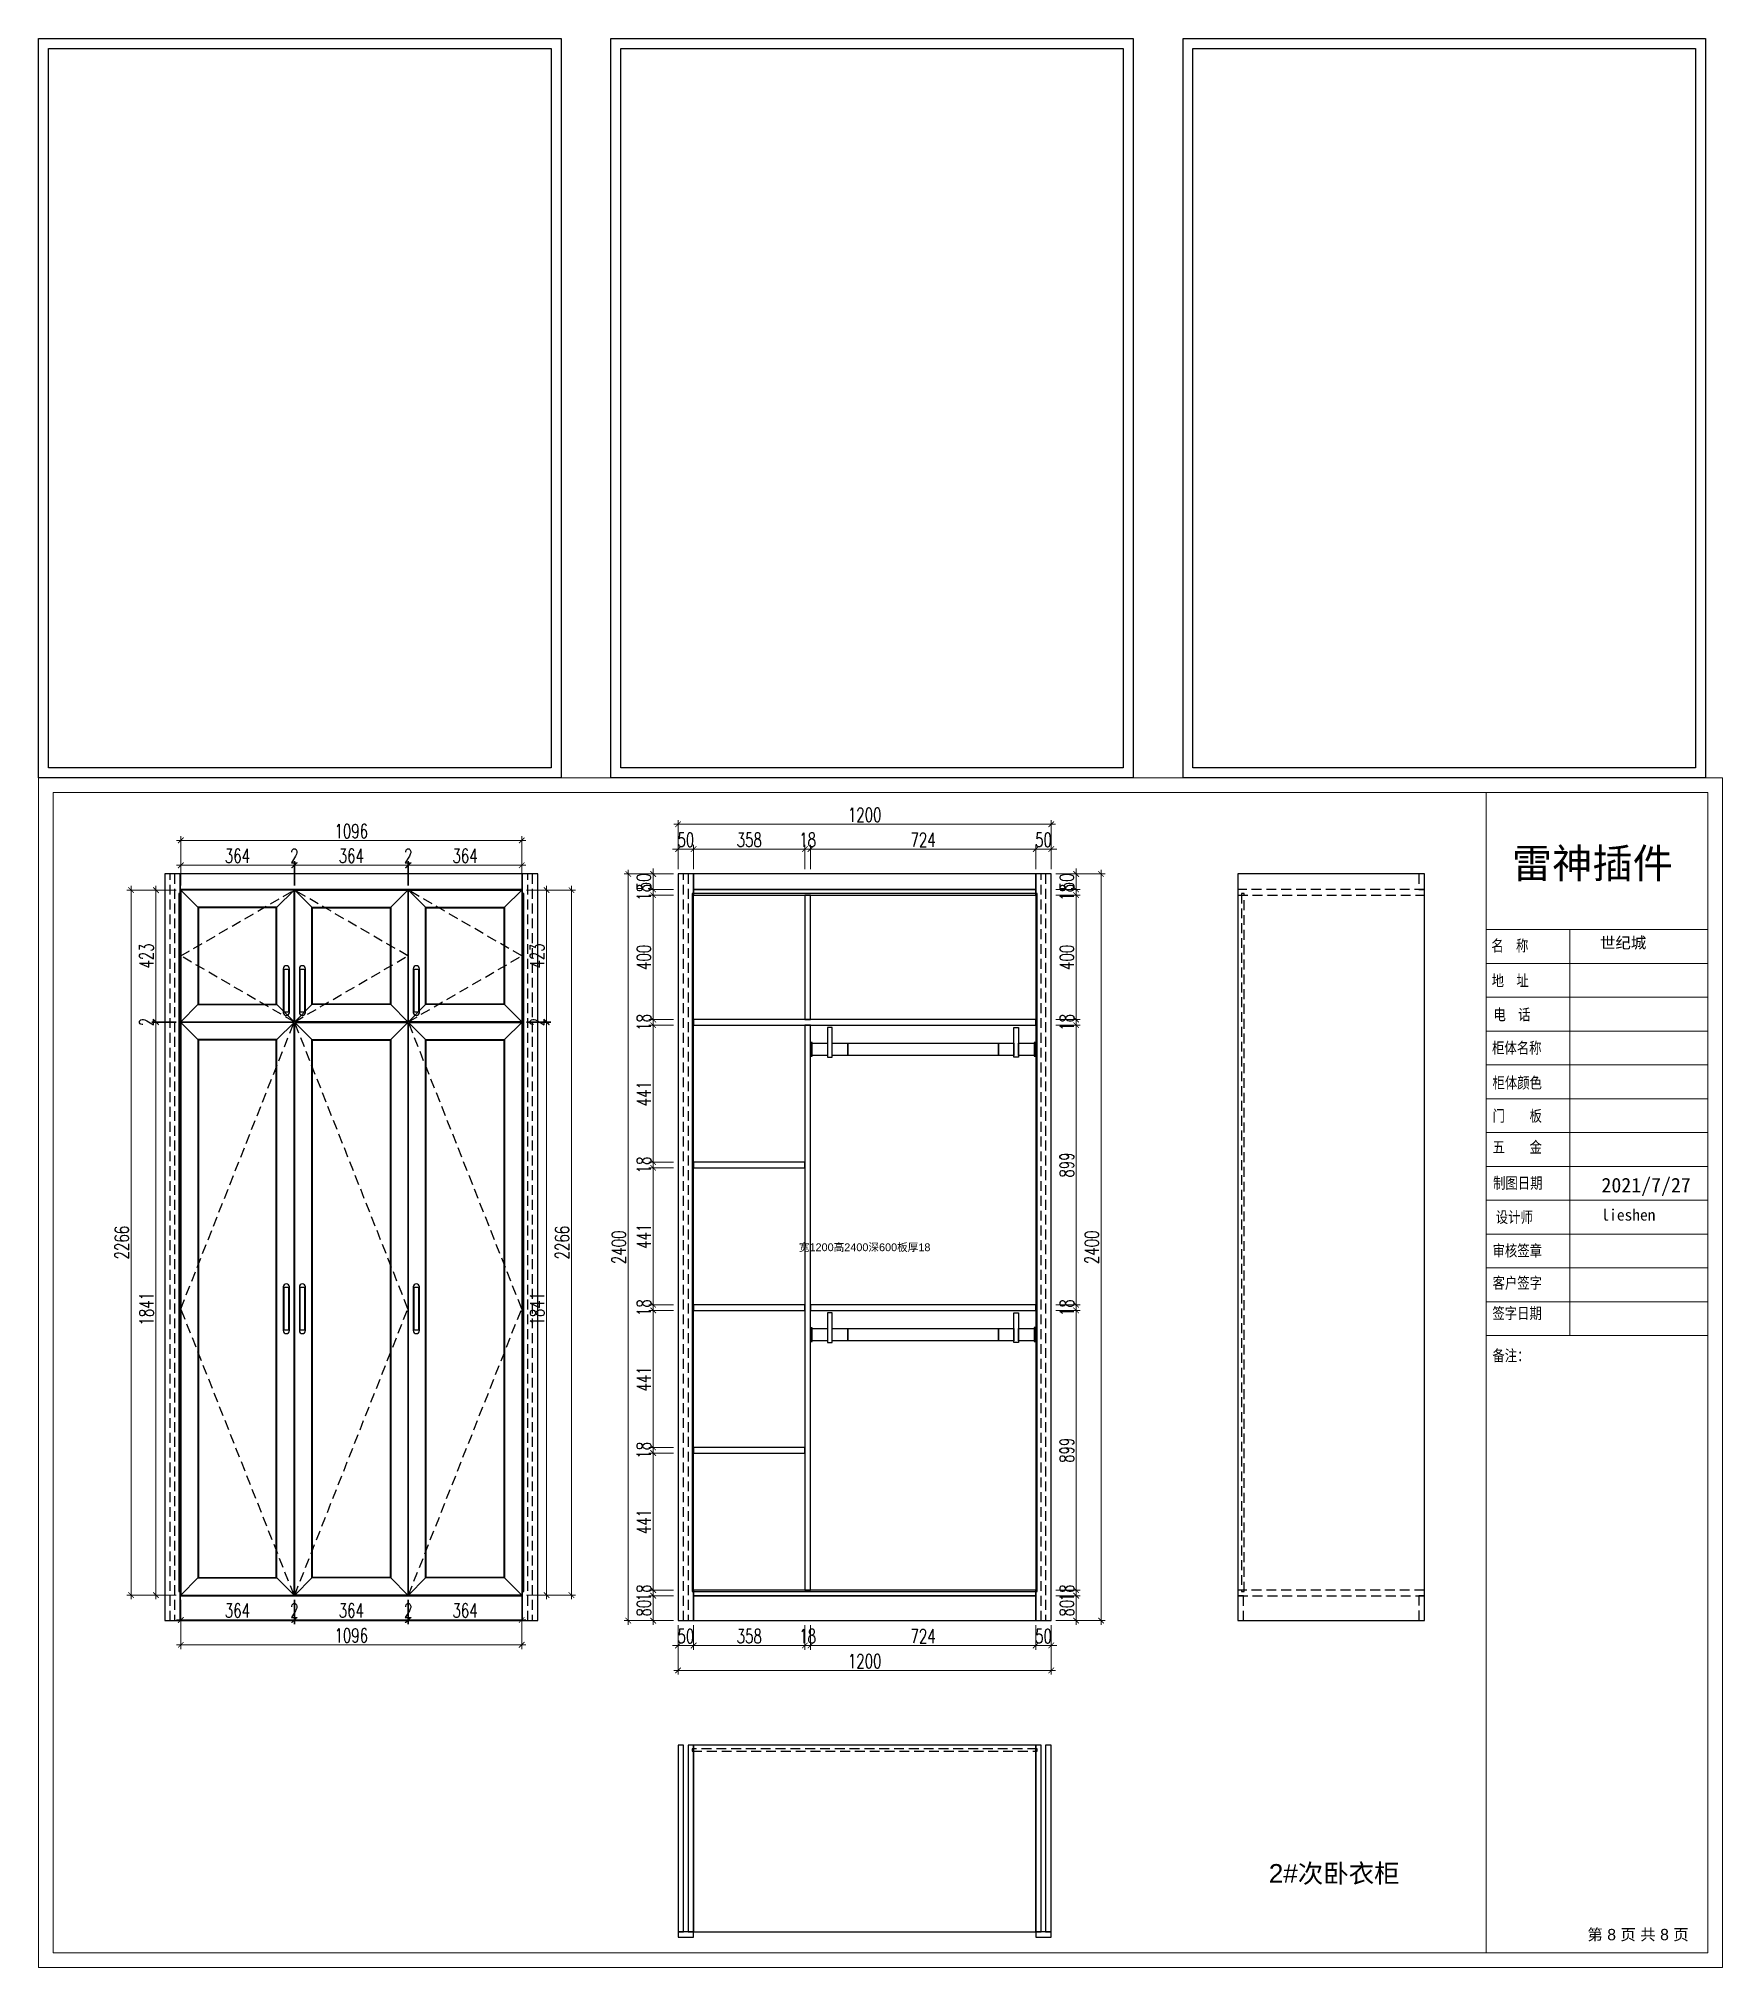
# Model space of a CAD drawing. Header units: millimetres. Extents: x -79208 to -73794, y -29321 to -23120.
import ezdxf
from ezdxf.enums import TextEntityAlignment as Align

# ---------------------------------------------------------------- set-up
doc = ezdxf.new("R2010")
doc.units = ezdxf.units.MM
doc.header["$LTSCALE"] = 5
doc.linetypes.add('HIDDEN', pattern=[9.525, 6.35, -3.175])
for name, color, linetype in [('0-标注', 7, 'Continuous'), ('图框', 7, 'Continuous'), ('拆单图表', 7, 'Continuous'), ('拉手', 252, 'Continuous'), ('文字', 2, 'Continuous'), ('柜体文字', 3, 'Continuous'), ('柜体结构', 7, 'Continuous'), ('柜体虚线', 8, 'HIDDEN'), ('正视图背板', 8, 'Continuous'), ('衣杆', 7, 'Continuous'), ('门板图纸', 6, 'Continuous'), ('门板开启线', 8, 'HIDDEN'), ('门板遮罩', 7, 'Continuous')]:
    doc.layers.add(name, color=color, linetype=linetype)
doc.styles.add('DIMTEXT', font='simplex.shx', dxfattribs={"width": 0.7, "bigfont": 'gbcbig.shx'})
doc.styles.get("Standard").update_dxf_attribs({"font": 'arial.ttf'})
doc.styles.add('标注文字', font='simhei.ttf')
doc.styles.add('黑体', font='simhei.ttf', dxfattribs={"width": 0.8})
doc.dimstyles.new('雷神标注', dxfattribs={"dimscale": 15, "dimtxt": 3, "dimasz": 1.2, "dimexe": 0.9, "dimexo": 1, "dimgap": 0.5, "dimtad": 1, "dimdec": 0, "dimzin": 13, "dimdsep": 46, "dimtxsty": 'DIMTEXT', "dimblk1": 'ARCHTICK', "dimblk2": 'ARCHTICK', "dimsah": 1, "dimcen": 2, "dimdle": 0.9, "dimclrd": 1, "dimclre": 1, "dimclrt": 1, "dimadec": 1, "dimazin": 0, "dimtfac": 1, "dimtdec": 0, "dimtix": 1, "dimtmove": 1, "dimatfit": 3, "dimfxl": 5, "dimfxlon": 1, "dimtolj": 1, "dimtzin": 13, "dimlwd": 5, "dimlwe": 5, "dimarcsym": 0})

msp = doc.modelspace()

# ---------------------------------------------------------------- texts
at = {"layer": '图框'}
msp.add_text('第 8 页 共 8 页', height=36.418, dxfattribs=at).set_placement((-73902.1, -29244.1), align=Align.BOTTOM_RIGHT)
at = {"layer": '文字', "color": 2}
msp.add_text('2#次卧衣柜', height=60, dxfattribs=at).set_placement((-75252.4, -29048.4))
at = {"layer": '柜体文字', "color": 7}
for p in [(-78202.8, -27005.7), (-76552, -27005.7)]:
    msp.add_text('宽1200高2400深600板厚18', height=25, dxfattribs=at).set_placement(p, align=Align.MIDDLE_CENTER)

# ---------------------------------------------------------------- blocks, each defined once
blk = doc.blocks.new('*U4')
at = {"color": 2}
for points in [[(55, -2.8), (70, -2.8), (70, 92.2), (55, 92.2)], [(654.3, 92.2), (669.3, 92.2), (669.3, -2.8), (654.3, -2.8)], [(5, 44.3), (0, 44.3), (0, 0), (5, 0)], [(5, 42), (55, 42), (55, 2.2), (5, 2.2)], [(70, 42.2), (120, 42.2), (120, 2.2), (70, 2.2)], [(120, 42.2), (604.3, 42.2), (604.3, 2.2), (120, 2.2)], [(604.3, 42.2), (654.3, 42.2), (654.3, 2.2), (604.3, 2.2)], [(669.3, 42.2), (719.3, 42.2), (719.3, 2.2), (669.3, 2.2)], [(719.3, 0.2), (724.3, 0.2), (724.3, 44.8), (719.3, 44.8)]]:
    blk.add_lwpolyline(points, close=True, dxfattribs=at)
blk = doc.blocks.new('202603062105', base_point=(81.8, 110.7))
at = {"color": 2}
for points in [[(71.8, 180.7), (71.8, 40.7)], [(91.8, 40.7), (91.8, 180.7)]]:
    blk.add_lwpolyline(points, dxfattribs=at)
blk.add_lwpolyline([(73.8, 42.7), (89.8, 42.7), (89.8, 178.7), (73.8, 178.7)], close=True, dxfattribs=at)
for centre, start, end in [((81.8, 180.7), 0, 180), ((81.8, 40.7), 180, 0)]:
    blk.add_arc(centre, 10, start, end, dxfattribs=at)
blk = doc.blocks.new('_ARCHTICK')
at = {"color": 0, "linetype": 'ByBlock', "const_width": 0.15}
blk.add_lwpolyline([(-0.5, -0.5), (0.5, 0.5)], dxfattribs=at)
blk = doc.blocks.new('*D5')
at = {"layer": '0-标注', "color": 1, "lineweight": 5, "transparency": 16777216}
for p, q in [((-77152, -28220.7), (-77152, -28299.2)), ((-77102, -28220.7), (-77102, -28299.2)), ((-77152, -28285.7), (-77170, -28285.7)), ((-77152, -28285.7), (-77102, -28285.7)), ((-77102, -28285.7), (-77084, -28285.7))]:
    blk.add_line(p, q, dxfattribs=at)
at = {"layer": 'Defpoints', "color": 0, "transparency": 16777216}
for p in [(-77152, -28205.7), (-77102, -28205.7), (-77102, -28285.7)]:
    blk.add_point(p, dxfattribs=at)
at = {"layer": '0-标注', "color": 1, "lineweight": 5, "transparency": 16777216, "xscale": 17.99999999999999, "yscale": 17.99999999999999, "zscale": 17.99999999999999}
blk.add_blockref('_ARCHTICK', (-77152, -28285.7), dxfattribs=at)
at = {"layer": '0-标注', "color": 1, "lineweight": 5, "transparency": 16777216, "xscale": 17.99999999999999, "yscale": 17.99999999999999, "zscale": 17.99999999999999, "rotation": 180}
blk.add_blockref('_ARCHTICK', (-77102, -28285.7), dxfattribs=at)
at = {"layer": '0-标注', "color": 1, "transparency": 16777216, "insert": (-77127, -28255.7), "char_height": 45, "attachment_point": 5, "style": 'DIMTEXT'}
blk.add_mtext('\\A1;50', dxfattribs=at)
blk = doc.blocks.new('*D6')
at = {"layer": '0-标注', "color": 1, "lineweight": 5, "transparency": 16777216}
for p, q in [((-77102, -28220.7), (-77102, -28299.2)), ((-76744.3, -28220.7), (-76744.3, -28299.2)), ((-77115.5, -28285.7), (-76730.8, -28285.7))]:
    blk.add_line(p, q, dxfattribs=at)
at = {"layer": 'Defpoints', "color": 0, "transparency": 16777216}
for p in [(-77102, -28205.7), (-76744.3, -28205.7), (-76744.3, -28285.7)]:
    blk.add_point(p, dxfattribs=at)
at = {"layer": '0-标注', "color": 1, "lineweight": 5, "transparency": 16777216, "xscale": 17.99999999999999, "yscale": 17.99999999999999, "zscale": 17.99999999999999, "rotation": 180}
blk.add_blockref('_ARCHTICK', (-77102, -28285.7), dxfattribs=at)
at = {"layer": '0-标注', "color": 1, "lineweight": 5, "transparency": 16777216, "xscale": 17.99999999999999, "yscale": 17.99999999999999, "zscale": 17.99999999999999}
blk.add_blockref('_ARCHTICK', (-76744.3, -28285.7), dxfattribs=at)
at = {"layer": '0-标注', "color": 1, "transparency": 16777216, "insert": (-76923.15, -28255.7), "char_height": 45, "attachment_point": 5, "style": 'DIMTEXT'}
blk.add_mtext('\\A1;358', dxfattribs=at)
blk = doc.blocks.new('*D7')
at = {"layer": '0-标注', "color": 1, "lineweight": 5, "transparency": 16777216}
for p, q in [((-76744.3, -28220.7), (-76744.3, -28299.2)), ((-76726.3, -28220.7), (-76726.3, -28299.2)), ((-76744.3, -28285.7), (-76762.3, -28285.7)), ((-76744.3, -28285.7), (-76726.3, -28285.7)), ((-76726.3, -28285.7), (-76708.3, -28285.7))]:
    blk.add_line(p, q, dxfattribs=at)
at = {"layer": 'Defpoints', "color": 0, "transparency": 16777216}
for p in [(-76744.3, -28205.7), (-76726.3, -28205.7), (-76726.3, -28285.7)]:
    blk.add_point(p, dxfattribs=at)
at = {"layer": '0-标注', "color": 1, "lineweight": 5, "transparency": 16777216, "xscale": 17.99999999999999, "yscale": 17.99999999999999, "zscale": 17.99999999999999}
blk.add_blockref('_ARCHTICK', (-76744.3, -28285.7), dxfattribs=at)
at = {"layer": '0-标注', "color": 1, "lineweight": 5, "transparency": 16777216, "xscale": 17.99999999999999, "yscale": 17.99999999999999, "zscale": 17.99999999999999, "rotation": 180}
blk.add_blockref('_ARCHTICK', (-76726.3, -28285.7), dxfattribs=at)
at = {"layer": '0-标注', "color": 1, "transparency": 16777216, "insert": (-76735.3, -28255.7), "char_height": 45, "attachment_point": 5, "style": 'DIMTEXT'}
blk.add_mtext('\\A1;18', dxfattribs=at)
blk = doc.blocks.new('*D8')
at = {"layer": '0-标注', "color": 1, "lineweight": 5, "transparency": 16777216}
for p, q in [((-76726.3, -28220.7), (-76726.3, -28299.2)), ((-76002, -28220.7), (-76002, -28299.2)), ((-76739.8, -28285.7), (-75988.5, -28285.7))]:
    blk.add_line(p, q, dxfattribs=at)
at = {"layer": 'Defpoints', "color": 0, "transparency": 16777216}
for p in [(-76726.3, -28205.7), (-76002, -28205.7), (-76002, -28285.7)]:
    blk.add_point(p, dxfattribs=at)
at = {"layer": '0-标注', "color": 1, "lineweight": 5, "transparency": 16777216, "xscale": 17.99999999999999, "yscale": 17.99999999999999, "zscale": 17.99999999999999, "rotation": 180}
blk.add_blockref('_ARCHTICK', (-76726.3, -28285.7), dxfattribs=at)
at = {"layer": '0-标注', "color": 1, "lineweight": 5, "transparency": 16777216, "xscale": 17.99999999999999, "yscale": 17.99999999999999, "zscale": 17.99999999999999}
blk.add_blockref('_ARCHTICK', (-76002, -28285.7), dxfattribs=at)
at = {"layer": '0-标注', "color": 1, "transparency": 16777216, "insert": (-76364.15, -28255.7), "char_height": 45, "attachment_point": 5, "style": 'DIMTEXT'}
blk.add_mtext('\\A1;724', dxfattribs=at)
blk = doc.blocks.new('*D9')
at = {"layer": '0-标注', "color": 1, "lineweight": 5, "transparency": 16777216}
for p, q in [((-76002, -28220.7), (-76002, -28299.2)), ((-75952, -28220.7), (-75952, -28299.2)), ((-76002, -28285.7), (-76020, -28285.7)), ((-76002, -28285.7), (-75952, -28285.7)), ((-75952, -28285.7), (-75934, -28285.7))]:
    blk.add_line(p, q, dxfattribs=at)
at = {"layer": 'Defpoints', "color": 0, "transparency": 16777216}
for p in [(-76002, -28205.7), (-75952, -28205.7), (-75952, -28285.7)]:
    blk.add_point(p, dxfattribs=at)
at = {"layer": '0-标注', "color": 1, "lineweight": 5, "transparency": 16777216, "xscale": 17.99999999999999, "yscale": 17.99999999999999, "zscale": 17.99999999999999}
blk.add_blockref('_ARCHTICK', (-76002, -28285.7), dxfattribs=at)
at = {"layer": '0-标注', "color": 1, "lineweight": 5, "transparency": 16777216, "xscale": 17.99999999999999, "yscale": 17.99999999999999, "zscale": 17.99999999999999, "rotation": 180}
blk.add_blockref('_ARCHTICK', (-75952, -28285.7), dxfattribs=at)
at = {"layer": '0-标注', "color": 1, "transparency": 16777216, "insert": (-75977, -28255.7), "char_height": 45, "attachment_point": 5, "style": 'DIMTEXT'}
blk.add_mtext('\\A1;50', dxfattribs=at)
blk = doc.blocks.new('*D10')
at = {"layer": '0-标注', "color": 1, "lineweight": 5, "transparency": 16777216}
for p, q in [((-77152, -28290.7), (-77152, -28379.2)), ((-75952, -28290.7), (-75952, -28379.2)), ((-77165.5, -28365.7), (-75938.5, -28365.7))]:
    blk.add_line(p, q, dxfattribs=at)
at = {"layer": 'Defpoints', "color": 0, "transparency": 16777216}
for p in [(-77152, -28205.7), (-75952, -28205.7), (-75952, -28365.7)]:
    blk.add_point(p, dxfattribs=at)
at = {"layer": '0-标注', "color": 1, "lineweight": 5, "transparency": 16777216, "xscale": 17.99999999999999, "yscale": 17.99999999999999, "zscale": 17.99999999999999, "rotation": 180}
blk.add_blockref('_ARCHTICK', (-77152, -28365.7), dxfattribs=at)
at = {"layer": '0-标注', "color": 1, "lineweight": 5, "transparency": 16777216, "xscale": 17.99999999999999, "yscale": 17.99999999999999, "zscale": 17.99999999999999}
blk.add_blockref('_ARCHTICK', (-75952, -28365.7), dxfattribs=at)
at = {"layer": '0-标注', "color": 1, "transparency": 16777216, "insert": (-76552, -28335.7), "char_height": 45, "attachment_point": 5, "style": 'DIMTEXT'}
blk.add_mtext('\\A1;1200', dxfattribs=at)
blk = doc.blocks.new('*D11')
at = {"layer": '0-标注', "color": 1, "lineweight": 5, "transparency": 16777216}
for p, q in [((-77167, -28125.7), (-77245.5, -28125.7)), ((-77232, -28219.2), (-77232, -28112.2)), ((-77167, -28205.7), (-77245.5, -28205.7))]:
    blk.add_line(p, q, dxfattribs=at)
at = {"layer": 'Defpoints', "color": 0, "transparency": 16777216}
for p in [(-77232, -28125.7), (-77152, -28125.7), (-77152, -28205.7)]:
    blk.add_point(p, dxfattribs=at)
at = {"layer": '0-标注', "color": 1, "lineweight": 5, "transparency": 16777216, "xscale": 17.99999999999999, "yscale": 17.99999999999999, "zscale": 17.99999999999999}
for p, rotation in [((-77232, -28125.7), 90), ((-77232, -28205.7), 270)]:
    blk.add_blockref('_ARCHTICK', p, dxfattribs=dict(at, rotation=rotation))
at = {"layer": '0-标注', "color": 1, "transparency": 16777216, "insert": (-77262, -28165.7), "char_height": 45, "attachment_point": 5, "rotation": 90, "style": 'DIMTEXT'}
blk.add_mtext('\\A1;80', dxfattribs=at)
blk = doc.blocks.new('*D12')
at = {"layer": '0-标注', "color": 1, "lineweight": 5, "transparency": 16777216}
for p, q in [((-77167, -28107.7), (-77245.5, -28107.7)), ((-77167, -28125.7), (-77245.5, -28125.7)), ((-77232, -28107.7), (-77232, -28089.7)), ((-77232, -28125.7), (-77232, -28107.7)), ((-77232, -28125.7), (-77232, -28143.7))]:
    blk.add_line(p, q, dxfattribs=at)
at = {"layer": 'Defpoints', "color": 0, "transparency": 16777216}
for p in [(-77232, -28107.7), (-77152, -28107.7), (-77152, -28125.7)]:
    blk.add_point(p, dxfattribs=at)
at = {"layer": '0-标注', "color": 1, "lineweight": 5, "transparency": 16777216, "xscale": 17.99999999999999, "yscale": 17.99999999999999, "zscale": 17.99999999999999}
for p, rotation in [((-77232, -28107.7), 270), ((-77232, -28125.7), 90)]:
    blk.add_blockref('_ARCHTICK', p, dxfattribs=dict(at, rotation=rotation))
at = {"layer": '0-标注', "color": 1, "transparency": 16777216, "insert": (-77262, -28116.7), "char_height": 45, "attachment_point": 5, "rotation": 90, "style": 'DIMTEXT'}
blk.add_mtext('\\A1;18', dxfattribs=at)
blk = doc.blocks.new('*D13')
at = {"layer": '0-标注', "color": 1, "lineweight": 5, "transparency": 16777216}
for p, q in [((-77167, -27667.2), (-77245.5, -27667.2)), ((-77232, -28121.2), (-77232, -27653.7)), ((-77167, -28107.7), (-77245.5, -28107.7))]:
    blk.add_line(p, q, dxfattribs=at)
at = {"layer": 'Defpoints', "color": 0, "transparency": 16777216}
for p in [(-77232, -27667.2), (-77152, -27667.2), (-77152, -28107.7)]:
    blk.add_point(p, dxfattribs=at)
at = {"layer": '0-标注', "color": 1, "lineweight": 5, "transparency": 16777216, "xscale": 17.99999999999999, "yscale": 17.99999999999999, "zscale": 17.99999999999999}
for p, rotation in [((-77232, -27667.2), 90), ((-77232, -28107.7), 270)]:
    blk.add_blockref('_ARCHTICK', p, dxfattribs=dict(at, rotation=rotation))
at = {"layer": '0-标注', "color": 1, "transparency": 16777216, "insert": (-77262, -27887.45), "char_height": 45, "attachment_point": 5, "rotation": 90, "style": 'DIMTEXT'}
blk.add_mtext('\\A1;441', dxfattribs=at)
blk = doc.blocks.new('*D14')
at = {"layer": '0-标注', "color": 1, "lineweight": 5, "transparency": 16777216}
for p, q in [((-77167, -27649.2), (-77245.5, -27649.2)), ((-77232, -27649.2), (-77232, -27631.2)), ((-77232, -27667.2), (-77232, -27649.2)), ((-77167, -27667.2), (-77245.5, -27667.2)), ((-77232, -27667.2), (-77232, -27685.2))]:
    blk.add_line(p, q, dxfattribs=at)
at = {"layer": 'Defpoints', "color": 0, "transparency": 16777216}
for p in [(-77232, -27649.2), (-77152, -27649.2), (-77152, -27667.2)]:
    blk.add_point(p, dxfattribs=at)
at = {"layer": '0-标注', "color": 1, "lineweight": 5, "transparency": 16777216, "xscale": 17.99999999999999, "yscale": 17.99999999999999, "zscale": 17.99999999999999}
for p, rotation in [((-77232, -27649.2), 270), ((-77232, -27667.2), 90)]:
    blk.add_blockref('_ARCHTICK', p, dxfattribs=dict(at, rotation=rotation))
at = {"layer": '0-标注', "color": 1, "transparency": 16777216, "insert": (-77262, -27658.2), "char_height": 45, "attachment_point": 5, "rotation": 90, "style": 'DIMTEXT'}
blk.add_mtext('\\A1;18', dxfattribs=at)
blk = doc.blocks.new('*D15')
at = {"layer": '0-标注', "color": 1, "lineweight": 5, "transparency": 16777216}
for p, q in [((-77167, -27208.7), (-77245.5, -27208.7)), ((-77232, -27662.7), (-77232, -27195.2)), ((-77167, -27649.2), (-77245.5, -27649.2))]:
    blk.add_line(p, q, dxfattribs=at)
at = {"layer": 'Defpoints', "color": 0, "transparency": 16777216}
for p in [(-77232, -27208.7), (-77152, -27208.7), (-77152, -27649.2)]:
    blk.add_point(p, dxfattribs=at)
at = {"layer": '0-标注', "color": 1, "lineweight": 5, "transparency": 16777216, "xscale": 17.99999999999999, "yscale": 17.99999999999999, "zscale": 17.99999999999999}
for p, rotation in [((-77232, -27208.7), 90), ((-77232, -27649.2), 270)]:
    blk.add_blockref('_ARCHTICK', p, dxfattribs=dict(at, rotation=rotation))
at = {"layer": '0-标注', "color": 1, "transparency": 16777216, "insert": (-77262, -27428.95), "char_height": 45, "attachment_point": 5, "rotation": 90, "style": 'DIMTEXT'}
blk.add_mtext('\\A1;441', dxfattribs=at)
blk = doc.blocks.new('*D16')
at = {"layer": '0-标注', "color": 1, "lineweight": 5, "transparency": 16777216}
for p, q in [((-77167, -27190.7), (-77245.5, -27190.7)), ((-77167, -27208.7), (-77245.5, -27208.7)), ((-77232, -27190.7), (-77232, -27172.7)), ((-77232, -27208.7), (-77232, -27190.7)), ((-77232, -27208.7), (-77232, -27226.7))]:
    blk.add_line(p, q, dxfattribs=at)
at = {"layer": 'Defpoints', "color": 0, "transparency": 16777216}
for p in [(-77232, -27190.7), (-77152, -27190.7), (-77152, -27208.7)]:
    blk.add_point(p, dxfattribs=at)
at = {"layer": '0-标注', "color": 1, "lineweight": 5, "transparency": 16777216, "xscale": 17.99999999999999, "yscale": 17.99999999999999, "zscale": 17.99999999999999}
for p, rotation in [((-77232, -27190.7), 270), ((-77232, -27208.7), 90)]:
    blk.add_blockref('_ARCHTICK', p, dxfattribs=dict(at, rotation=rotation))
at = {"layer": '0-标注', "color": 1, "transparency": 16777216, "insert": (-77262, -27199.7), "char_height": 45, "attachment_point": 5, "rotation": 90, "style": 'DIMTEXT'}
blk.add_mtext('\\A1;18', dxfattribs=at)
blk = doc.blocks.new('*D17')
at = {"layer": '0-标注', "color": 1, "lineweight": 5, "transparency": 16777216}
for p, q in [((-77167, -26750.2), (-77245.5, -26750.2)), ((-77232, -27204.2), (-77232, -26736.7)), ((-77167, -27190.7), (-77245.5, -27190.7))]:
    blk.add_line(p, q, dxfattribs=at)
at = {"layer": 'Defpoints', "color": 0, "transparency": 16777216}
for p in [(-77232, -26750.2), (-77152, -26750.2), (-77152, -27190.7)]:
    blk.add_point(p, dxfattribs=at)
at = {"layer": '0-标注', "color": 1, "lineweight": 5, "transparency": 16777216, "xscale": 17.99999999999999, "yscale": 17.99999999999999, "zscale": 17.99999999999999}
for p, rotation in [((-77232, -26750.2), 90), ((-77232, -27190.7), 270)]:
    blk.add_blockref('_ARCHTICK', p, dxfattribs=dict(at, rotation=rotation))
at = {"layer": '0-标注', "color": 1, "transparency": 16777216, "insert": (-77262, -26970.45), "char_height": 45, "attachment_point": 5, "rotation": 90, "style": 'DIMTEXT'}
blk.add_mtext('\\A1;441', dxfattribs=at)
blk = doc.blocks.new('*D18')
at = {"layer": '0-标注', "color": 1, "lineweight": 5, "transparency": 16777216}
for p, q in [((-77232, -26732.2), (-77232, -26714.2)), ((-77167, -26732.2), (-77245.5, -26732.2)), ((-77167, -26750.2), (-77245.5, -26750.2)), ((-77232, -26750.2), (-77232, -26732.2)), ((-77232, -26750.2), (-77232, -26768.2))]:
    blk.add_line(p, q, dxfattribs=at)
at = {"layer": 'Defpoints', "color": 0, "transparency": 16777216}
for p in [(-77232, -26732.2), (-77152, -26732.2), (-77152, -26750.2)]:
    blk.add_point(p, dxfattribs=at)
at = {"layer": '0-标注', "color": 1, "lineweight": 5, "transparency": 16777216, "xscale": 17.99999999999999, "yscale": 17.99999999999999, "zscale": 17.99999999999999}
for p, rotation in [((-77232, -26732.2), 270), ((-77232, -26750.2), 90)]:
    blk.add_blockref('_ARCHTICK', p, dxfattribs=dict(at, rotation=rotation))
at = {"layer": '0-标注', "color": 1, "transparency": 16777216, "insert": (-77262, -26741.2), "char_height": 45, "attachment_point": 5, "rotation": 90, "style": 'DIMTEXT'}
blk.add_mtext('\\A1;18', dxfattribs=at)
blk = doc.blocks.new('*D19')
at = {"layer": '0-标注', "color": 1, "lineweight": 5, "transparency": 16777216}
for p, q in [((-77232, -26745.7), (-77232, -26278.2)), ((-77167, -26291.7), (-77245.5, -26291.7)), ((-77167, -26732.2), (-77245.5, -26732.2))]:
    blk.add_line(p, q, dxfattribs=at)
at = {"layer": 'Defpoints', "color": 0, "transparency": 16777216}
for p in [(-77232, -26291.7), (-77152, -26291.7), (-77152, -26732.2)]:
    blk.add_point(p, dxfattribs=at)
at = {"layer": '0-标注', "color": 1, "lineweight": 5, "transparency": 16777216, "xscale": 17.99999999999999, "yscale": 17.99999999999999, "zscale": 17.99999999999999}
for p, rotation in [((-77232, -26291.7), 90), ((-77232, -26732.2), 270)]:
    blk.add_blockref('_ARCHTICK', p, dxfattribs=dict(at, rotation=rotation))
at = {"layer": '0-标注', "color": 1, "transparency": 16777216, "insert": (-77262, -26511.95), "char_height": 45, "attachment_point": 5, "rotation": 90, "style": 'DIMTEXT'}
blk.add_mtext('\\A1;441', dxfattribs=at)
blk = doc.blocks.new('*D20')
at = {"layer": '0-标注', "color": 1, "lineweight": 5, "transparency": 16777216}
for p, q in [((-77167, -26273.7), (-77245.5, -26273.7)), ((-77232, -26273.7), (-77232, -26255.7)), ((-77232, -26291.7), (-77232, -26273.7)), ((-77167, -26291.7), (-77245.5, -26291.7)), ((-77232, -26291.7), (-77232, -26309.7))]:
    blk.add_line(p, q, dxfattribs=at)
at = {"layer": 'Defpoints', "color": 0, "transparency": 16777216}
for p in [(-77232, -26273.7), (-77152, -26273.7), (-77152, -26291.7)]:
    blk.add_point(p, dxfattribs=at)
at = {"layer": '0-标注', "color": 1, "lineweight": 5, "transparency": 16777216, "xscale": 17.99999999999999, "yscale": 17.99999999999999, "zscale": 17.99999999999999}
for p, rotation in [((-77232, -26273.7), 270), ((-77232, -26291.7), 90)]:
    blk.add_blockref('_ARCHTICK', p, dxfattribs=dict(at, rotation=rotation))
at = {"layer": '0-标注', "color": 1, "transparency": 16777216, "insert": (-77262, -26282.7), "char_height": 45, "attachment_point": 5, "rotation": 90, "style": 'DIMTEXT'}
blk.add_mtext('\\A1;18', dxfattribs=at)
blk = doc.blocks.new('*D21')
at = {"layer": '0-标注', "color": 1, "lineweight": 5, "transparency": 16777216}
for p, q in [((-77167, -25873.7), (-77245.5, -25873.7)), ((-77232, -26287.2), (-77232, -25860.2)), ((-77167, -26273.7), (-77245.5, -26273.7))]:
    blk.add_line(p, q, dxfattribs=at)
at = {"layer": 'Defpoints', "color": 0, "transparency": 16777216}
for p in [(-77232, -25873.7), (-77152, -25873.7), (-77152, -26273.7)]:
    blk.add_point(p, dxfattribs=at)
at = {"layer": '0-标注', "color": 1, "lineweight": 5, "transparency": 16777216, "xscale": 17.99999999999999, "yscale": 17.99999999999999, "zscale": 17.99999999999999}
for p, rotation in [((-77232, -25873.7), 90), ((-77232, -26273.7), 270)]:
    blk.add_blockref('_ARCHTICK', p, dxfattribs=dict(at, rotation=rotation))
at = {"layer": '0-标注', "color": 1, "transparency": 16777216, "insert": (-77262, -26073.7), "char_height": 45, "attachment_point": 5, "rotation": 90, "style": 'DIMTEXT'}
blk.add_mtext('\\A1;400', dxfattribs=at)
blk = doc.blocks.new('*D22')
at = {"layer": '0-标注', "color": 1, "lineweight": 5, "transparency": 16777216}
for p, q in [((-77232, -25855.7), (-77232, -25837.7)), ((-77167, -25855.7), (-77245.5, -25855.7)), ((-77167, -25873.7), (-77245.5, -25873.7)), ((-77232, -25873.7), (-77232, -25855.7)), ((-77232, -25873.7), (-77232, -25891.7))]:
    blk.add_line(p, q, dxfattribs=at)
at = {"layer": 'Defpoints', "color": 0, "transparency": 16777216}
for p in [(-77232, -25855.7), (-77152, -25855.7), (-77152, -25873.7)]:
    blk.add_point(p, dxfattribs=at)
at = {"layer": '0-标注', "color": 1, "lineweight": 5, "transparency": 16777216, "xscale": 17.99999999999999, "yscale": 17.99999999999999, "zscale": 17.99999999999999}
for p, rotation in [((-77232, -25855.7), 270), ((-77232, -25873.7), 90)]:
    blk.add_blockref('_ARCHTICK', p, dxfattribs=dict(at, rotation=rotation))
at = {"layer": '0-标注', "color": 1, "transparency": 16777216, "insert": (-77262, -25864.7), "char_height": 45, "attachment_point": 5, "rotation": 90, "style": 'DIMTEXT'}
blk.add_mtext('\\A1;18', dxfattribs=at)
blk = doc.blocks.new('*D23')
at = {"layer": '0-标注', "color": 1, "lineweight": 5, "transparency": 16777216}
for p, q in [((-77232, -25805.7), (-77232, -25787.7)), ((-77167, -25805.7), (-77245.5, -25805.7)), ((-77232, -25855.7), (-77232, -25805.7)), ((-77167, -25855.7), (-77245.5, -25855.7)), ((-77232, -25855.7), (-77232, -25873.7))]:
    blk.add_line(p, q, dxfattribs=at)
at = {"layer": 'Defpoints', "color": 0, "transparency": 16777216}
for p in [(-77232, -25805.7), (-77152, -25805.7), (-77152, -25855.7)]:
    blk.add_point(p, dxfattribs=at)
at = {"layer": '0-标注', "color": 1, "lineweight": 5, "transparency": 16777216, "xscale": 17.99999999999999, "yscale": 17.99999999999999, "zscale": 17.99999999999999}
for p, rotation in [((-77232, -25805.7), 270), ((-77232, -25855.7), 90)]:
    blk.add_blockref('_ARCHTICK', p, dxfattribs=dict(at, rotation=rotation))
at = {"layer": '0-标注', "color": 1, "transparency": 16777216, "insert": (-77262, -25830.7), "char_height": 45, "attachment_point": 5, "rotation": 90, "style": 'DIMTEXT'}
blk.add_mtext('\\A1;50', dxfattribs=at)
blk = doc.blocks.new('*D24')
at = {"layer": '0-标注', "color": 1, "lineweight": 5, "transparency": 16777216}
for p, q in [((-77312, -28219.2), (-77312, -25792.2)), ((-77237, -25805.7), (-77325.5, -25805.7)), ((-77237, -28205.7), (-77325.5, -28205.7))]:
    blk.add_line(p, q, dxfattribs=at)
at = {"layer": 'Defpoints', "color": 0, "transparency": 16777216}
for p in [(-77312, -25805.7), (-77152, -25805.7), (-77152, -28205.7)]:
    blk.add_point(p, dxfattribs=at)
at = {"layer": '0-标注', "color": 1, "lineweight": 5, "transparency": 16777216, "xscale": 17.99999999999999, "yscale": 17.99999999999999, "zscale": 17.99999999999999}
for p, rotation in [((-77312, -25805.7), 90), ((-77312, -28205.7), 270)]:
    blk.add_blockref('_ARCHTICK', p, dxfattribs=dict(at, rotation=rotation))
at = {"layer": '0-标注', "color": 1, "transparency": 16777216, "insert": (-77342, -27005.7), "char_height": 45, "attachment_point": 5, "rotation": 90, "style": 'DIMTEXT'}
blk.add_mtext('\\A1;2400', dxfattribs=at)
blk = doc.blocks.new('*D25')
at = {"layer": '0-标注', "color": 1, "lineweight": 5, "transparency": 16777216}
for p, q in [((-77152, -25725.7), (-77170, -25725.7)), ((-77152, -25790.7), (-77152, -25712.2)), ((-77152, -25725.7), (-77102, -25725.7)), ((-77102, -25790.7), (-77102, -25712.2)), ((-77102, -25725.7), (-77084, -25725.7))]:
    blk.add_line(p, q, dxfattribs=at)
at = {"layer": 'Defpoints', "color": 0, "transparency": 16777216}
for p in [(-77102, -25725.7), (-77152, -25805.7), (-77102, -25805.7)]:
    blk.add_point(p, dxfattribs=at)
at = {"layer": '0-标注', "color": 1, "lineweight": 5, "transparency": 16777216, "xscale": 17.99999999999999, "yscale": 17.99999999999999, "zscale": 17.99999999999999}
blk.add_blockref('_ARCHTICK', (-77152, -25725.7), dxfattribs=at)
at = {"layer": '0-标注', "color": 1, "lineweight": 5, "transparency": 16777216, "xscale": 17.99999999999999, "yscale": 17.99999999999999, "zscale": 17.99999999999999, "rotation": 180}
blk.add_blockref('_ARCHTICK', (-77102, -25725.7), dxfattribs=at)
at = {"layer": '0-标注', "color": 1, "transparency": 16777216, "insert": (-77127, -25695.7), "char_height": 45, "attachment_point": 5, "style": 'DIMTEXT'}
blk.add_mtext('\\A1;50', dxfattribs=at)
blk = doc.blocks.new('*D26')
at = {"layer": '0-标注', "color": 1, "lineweight": 5, "transparency": 16777216}
for p, q in [((-77115.5, -25725.7), (-76730.8, -25725.7)), ((-77102, -25790.7), (-77102, -25712.2)), ((-76744.3, -25790.7), (-76744.3, -25712.2))]:
    blk.add_line(p, q, dxfattribs=at)
at = {"layer": 'Defpoints', "color": 0, "transparency": 16777216}
for p in [(-76744.3, -25725.7), (-77102, -25805.7), (-76744.3, -25805.7)]:
    blk.add_point(p, dxfattribs=at)
at = {"layer": '0-标注', "color": 1, "lineweight": 5, "transparency": 16777216, "xscale": 17.99999999999999, "yscale": 17.99999999999999, "zscale": 17.99999999999999, "rotation": 180}
blk.add_blockref('_ARCHTICK', (-77102, -25725.7), dxfattribs=at)
at = {"layer": '0-标注', "color": 1, "lineweight": 5, "transparency": 16777216, "xscale": 17.99999999999999, "yscale": 17.99999999999999, "zscale": 17.99999999999999}
blk.add_blockref('_ARCHTICK', (-76744.3, -25725.7), dxfattribs=at)
at = {"layer": '0-标注', "color": 1, "transparency": 16777216, "insert": (-76923.15, -25695.7), "char_height": 45, "attachment_point": 5, "style": 'DIMTEXT'}
blk.add_mtext('\\A1;358', dxfattribs=at)
blk = doc.blocks.new('*D27')
at = {"layer": '0-标注', "color": 1, "lineweight": 5, "transparency": 16777216}
for p, q in [((-76744.3, -25725.7), (-76762.3, -25725.7)), ((-76744.3, -25790.7), (-76744.3, -25712.2)), ((-76744.3, -25725.7), (-76726.3, -25725.7)), ((-76726.3, -25790.7), (-76726.3, -25712.2)), ((-76726.3, -25725.7), (-76708.3, -25725.7))]:
    blk.add_line(p, q, dxfattribs=at)
at = {"layer": 'Defpoints', "color": 0, "transparency": 16777216}
for p in [(-76726.3, -25725.7), (-76744.3, -25805.7), (-76726.3, -25805.7)]:
    blk.add_point(p, dxfattribs=at)
at = {"layer": '0-标注', "color": 1, "lineweight": 5, "transparency": 16777216, "xscale": 17.99999999999999, "yscale": 17.99999999999999, "zscale": 17.99999999999999}
blk.add_blockref('_ARCHTICK', (-76744.3, -25725.7), dxfattribs=at)
at = {"layer": '0-标注', "color": 1, "lineweight": 5, "transparency": 16777216, "xscale": 17.99999999999999, "yscale": 17.99999999999999, "zscale": 17.99999999999999, "rotation": 180}
blk.add_blockref('_ARCHTICK', (-76726.3, -25725.7), dxfattribs=at)
at = {"layer": '0-标注', "color": 1, "transparency": 16777216, "insert": (-76735.3, -25695.7), "char_height": 45, "attachment_point": 5, "style": 'DIMTEXT'}
blk.add_mtext('\\A1;18', dxfattribs=at)
blk = doc.blocks.new('*D28')
at = {"layer": '0-标注', "color": 1, "lineweight": 5, "transparency": 16777216}
for p, q in [((-76739.8, -25725.7), (-75988.5, -25725.7)), ((-76726.3, -25790.7), (-76726.3, -25712.2)), ((-76002, -25790.7), (-76002, -25712.2))]:
    blk.add_line(p, q, dxfattribs=at)
at = {"layer": 'Defpoints', "color": 0, "transparency": 16777216}
for p in [(-76002, -25725.7), (-76726.3, -25805.7), (-76002, -25805.7)]:
    blk.add_point(p, dxfattribs=at)
at = {"layer": '0-标注', "color": 1, "lineweight": 5, "transparency": 16777216, "xscale": 17.99999999999999, "yscale": 17.99999999999999, "zscale": 17.99999999999999, "rotation": 180}
blk.add_blockref('_ARCHTICK', (-76726.3, -25725.7), dxfattribs=at)
at = {"layer": '0-标注', "color": 1, "lineweight": 5, "transparency": 16777216, "xscale": 17.99999999999999, "yscale": 17.99999999999999, "zscale": 17.99999999999999}
blk.add_blockref('_ARCHTICK', (-76002, -25725.7), dxfattribs=at)
at = {"layer": '0-标注', "color": 1, "transparency": 16777216, "insert": (-76364.15, -25695.7), "char_height": 45, "attachment_point": 5, "style": 'DIMTEXT'}
blk.add_mtext('\\A1;724', dxfattribs=at)
blk = doc.blocks.new('*D29')
at = {"layer": '0-标注', "color": 1, "lineweight": 5, "transparency": 16777216}
for p, q in [((-76002, -25725.7), (-76020, -25725.7)), ((-76002, -25790.7), (-76002, -25712.2)), ((-76002, -25725.7), (-75952, -25725.7)), ((-75952, -25790.7), (-75952, -25712.2)), ((-75952, -25725.7), (-75934, -25725.7))]:
    blk.add_line(p, q, dxfattribs=at)
at = {"layer": 'Defpoints', "color": 0, "transparency": 16777216}
for p in [(-75952, -25725.7), (-76002, -25805.7), (-75952, -25805.7)]:
    blk.add_point(p, dxfattribs=at)
at = {"layer": '0-标注', "color": 1, "lineweight": 5, "transparency": 16777216, "xscale": 17.99999999999999, "yscale": 17.99999999999999, "zscale": 17.99999999999999}
blk.add_blockref('_ARCHTICK', (-76002, -25725.7), dxfattribs=at)
at = {"layer": '0-标注', "color": 1, "lineweight": 5, "transparency": 16777216, "xscale": 17.99999999999999, "yscale": 17.99999999999999, "zscale": 17.99999999999999, "rotation": 180}
blk.add_blockref('_ARCHTICK', (-75952, -25725.7), dxfattribs=at)
at = {"layer": '0-标注', "color": 1, "transparency": 16777216, "insert": (-75977, -25695.7), "char_height": 45, "attachment_point": 5, "style": 'DIMTEXT'}
blk.add_mtext('\\A1;50', dxfattribs=at)
blk = doc.blocks.new('*D30')
at = {"layer": '0-标注', "color": 1, "lineweight": 5, "transparency": 16777216}
for p, q in [((-77165.5, -25645.7), (-75938.5, -25645.7)), ((-77152, -25720.7), (-77152, -25632.2)), ((-75952, -25720.7), (-75952, -25632.2))]:
    blk.add_line(p, q, dxfattribs=at)
at = {"layer": 'Defpoints', "color": 0, "transparency": 16777216}
for p in [(-75952, -25645.7), (-77152, -25805.7), (-75952, -25805.7)]:
    blk.add_point(p, dxfattribs=at)
at = {"layer": '0-标注', "color": 1, "lineweight": 5, "transparency": 16777216, "xscale": 17.99999999999999, "yscale": 17.99999999999999, "zscale": 17.99999999999999, "rotation": 180}
blk.add_blockref('_ARCHTICK', (-77152, -25645.7), dxfattribs=at)
at = {"layer": '0-标注', "color": 1, "lineweight": 5, "transparency": 16777216, "xscale": 17.99999999999999, "yscale": 17.99999999999999, "zscale": 17.99999999999999}
blk.add_blockref('_ARCHTICK', (-75952, -25645.7), dxfattribs=at)
at = {"layer": '0-标注', "color": 1, "transparency": 16777216, "insert": (-76552, -25615.7), "char_height": 45, "attachment_point": 5, "style": 'DIMTEXT'}
blk.add_mtext('\\A1;1200', dxfattribs=at)
blk = doc.blocks.new('*D31')
at = {"layer": '0-标注', "color": 1, "lineweight": 5, "transparency": 16777216}
for p, q in [((-75937, -28125.7), (-75858.5, -28125.7)), ((-75872, -28219.2), (-75872, -28112.2)), ((-75937, -28205.7), (-75858.5, -28205.7))]:
    blk.add_line(p, q, dxfattribs=at)
at = {"layer": 'Defpoints', "color": 0, "transparency": 16777216}
for p in [(-75952, -28125.7), (-75872, -28125.7), (-75952, -28205.7)]:
    blk.add_point(p, dxfattribs=at)
at = {"layer": '0-标注', "color": 1, "lineweight": 5, "transparency": 16777216, "xscale": 17.99999999999999, "yscale": 17.99999999999999, "zscale": 17.99999999999999}
for p, rotation in [((-75872, -28125.7), 90), ((-75872, -28205.7), 270)]:
    blk.add_blockref('_ARCHTICK', p, dxfattribs=dict(at, rotation=rotation))
at = {"layer": '0-标注', "color": 1, "transparency": 16777216, "insert": (-75902, -28165.7), "char_height": 45, "attachment_point": 5, "rotation": 90, "style": 'DIMTEXT'}
blk.add_mtext('\\A1;80', dxfattribs=at)
blk = doc.blocks.new('*D32')
at = {"layer": '0-标注', "color": 1, "lineweight": 5, "transparency": 16777216}
for p, q in [((-75937, -28107.7), (-75858.5, -28107.7)), ((-75937, -28125.7), (-75858.5, -28125.7)), ((-75872, -28107.7), (-75872, -28089.7)), ((-75872, -28125.7), (-75872, -28107.7)), ((-75872, -28125.7), (-75872, -28143.7))]:
    blk.add_line(p, q, dxfattribs=at)
at = {"layer": 'Defpoints', "color": 0, "transparency": 16777216}
for p in [(-75952, -28107.7), (-75952, -28125.7), (-75872, -28107.7)]:
    blk.add_point(p, dxfattribs=at)
at = {"layer": '0-标注', "color": 1, "lineweight": 5, "transparency": 16777216, "xscale": 17.99999999999999, "yscale": 17.99999999999999, "zscale": 17.99999999999999}
for p, rotation in [((-75872, -28107.7), 270), ((-75872, -28125.7), 90)]:
    blk.add_blockref('_ARCHTICK', p, dxfattribs=dict(at, rotation=rotation))
at = {"layer": '0-标注', "color": 1, "transparency": 16777216, "insert": (-75902, -28116.7), "char_height": 45, "attachment_point": 5, "rotation": 90, "style": 'DIMTEXT'}
blk.add_mtext('\\A1;18', dxfattribs=at)
blk = doc.blocks.new('*D33')
at = {"layer": '0-标注', "color": 1, "lineweight": 5, "transparency": 16777216}
for p, q in [((-75937, -27190.7), (-75858.5, -27190.7)), ((-75937, -27208.7), (-75858.5, -27208.7)), ((-75872, -27190.7), (-75872, -27172.7)), ((-75872, -27208.7), (-75872, -27190.7)), ((-75872, -27208.7), (-75872, -27226.7))]:
    blk.add_line(p, q, dxfattribs=at)
at = {"layer": 'Defpoints', "color": 0, "transparency": 16777216}
for p in [(-75952, -27190.7), (-75952, -27208.7), (-75872, -27190.7)]:
    blk.add_point(p, dxfattribs=at)
at = {"layer": '0-标注', "color": 1, "lineweight": 5, "transparency": 16777216, "xscale": 17.99999999999999, "yscale": 17.99999999999999, "zscale": 17.99999999999999}
for p, rotation in [((-75872, -27190.7), 270), ((-75872, -27208.7), 90)]:
    blk.add_blockref('_ARCHTICK', p, dxfattribs=dict(at, rotation=rotation))
at = {"layer": '0-标注', "color": 1, "transparency": 16777216, "insert": (-75902, -27199.7), "char_height": 45, "attachment_point": 5, "rotation": 90, "style": 'DIMTEXT'}
blk.add_mtext('\\A1;18', dxfattribs=at)
blk = doc.blocks.new('*D34')
at = {"layer": '0-标注', "color": 1, "lineweight": 5, "transparency": 16777216}
for p, q in [((-75937, -26273.7), (-75858.5, -26273.7)), ((-75872, -26273.7), (-75872, -26255.7)), ((-75872, -26291.7), (-75872, -26273.7)), ((-75937, -26291.7), (-75858.5, -26291.7)), ((-75872, -26291.7), (-75872, -26309.7))]:
    blk.add_line(p, q, dxfattribs=at)
at = {"layer": 'Defpoints', "color": 0, "transparency": 16777216}
for p in [(-75952, -26273.7), (-75872, -26273.7), (-75952, -26291.7)]:
    blk.add_point(p, dxfattribs=at)
at = {"layer": '0-标注', "color": 1, "lineweight": 5, "transparency": 16777216, "xscale": 17.99999999999999, "yscale": 17.99999999999999, "zscale": 17.99999999999999}
for p, rotation in [((-75872, -26273.7), 270), ((-75872, -26291.7), 90)]:
    blk.add_blockref('_ARCHTICK', p, dxfattribs=dict(at, rotation=rotation))
at = {"layer": '0-标注', "color": 1, "transparency": 16777216, "insert": (-75902, -26282.7), "char_height": 45, "attachment_point": 5, "rotation": 90, "style": 'DIMTEXT'}
blk.add_mtext('\\A1;18', dxfattribs=at)
blk = doc.blocks.new('*D35')
at = {"layer": '0-标注', "color": 1, "lineweight": 5, "transparency": 16777216}
for p, q in [((-75937, -25873.7), (-75858.5, -25873.7)), ((-75872, -26287.2), (-75872, -25860.2)), ((-75937, -26273.7), (-75858.5, -26273.7))]:
    blk.add_line(p, q, dxfattribs=at)
at = {"layer": 'Defpoints', "color": 0, "transparency": 16777216}
for p in [(-75952, -25873.7), (-75872, -25873.7), (-75952, -26273.7)]:
    blk.add_point(p, dxfattribs=at)
at = {"layer": '0-标注', "color": 1, "lineweight": 5, "transparency": 16777216, "xscale": 17.99999999999999, "yscale": 17.99999999999999, "zscale": 17.99999999999999}
for p, rotation in [((-75872, -25873.7), 90), ((-75872, -26273.7), 270)]:
    blk.add_blockref('_ARCHTICK', p, dxfattribs=dict(at, rotation=rotation))
at = {"layer": '0-标注', "color": 1, "transparency": 16777216, "insert": (-75902, -26073.7), "char_height": 45, "attachment_point": 5, "rotation": 90, "style": 'DIMTEXT'}
blk.add_mtext('\\A1;400', dxfattribs=at)
blk = doc.blocks.new('*D36')
at = {"layer": '0-标注', "color": 1, "lineweight": 5, "transparency": 16777216}
for p, q in [((-75872, -25855.7), (-75872, -25837.7)), ((-75937, -25855.7), (-75858.5, -25855.7)), ((-75937, -25873.7), (-75858.5, -25873.7)), ((-75872, -25873.7), (-75872, -25855.7)), ((-75872, -25873.7), (-75872, -25891.7))]:
    blk.add_line(p, q, dxfattribs=at)
at = {"layer": 'Defpoints', "color": 0, "transparency": 16777216}
for p in [(-75952, -25855.7), (-75952, -25873.7), (-75872, -25855.7)]:
    blk.add_point(p, dxfattribs=at)
at = {"layer": '0-标注', "color": 1, "lineweight": 5, "transparency": 16777216, "xscale": 17.99999999999999, "yscale": 17.99999999999999, "zscale": 17.99999999999999}
for p, rotation in [((-75872, -25855.7), 270), ((-75872, -25873.7), 90)]:
    blk.add_blockref('_ARCHTICK', p, dxfattribs=dict(at, rotation=rotation))
at = {"layer": '0-标注', "color": 1, "transparency": 16777216, "insert": (-75902, -25864.7), "char_height": 45, "attachment_point": 5, "rotation": 90, "style": 'DIMTEXT'}
blk.add_mtext('\\A1;18', dxfattribs=at)
blk = doc.blocks.new('*D37')
at = {"layer": '0-标注', "color": 1, "lineweight": 5, "transparency": 16777216}
for p, q in [((-75872, -25805.7), (-75872, -25787.7)), ((-75937, -25805.7), (-75858.5, -25805.7)), ((-75872, -25855.7), (-75872, -25805.7)), ((-75937, -25855.7), (-75858.5, -25855.7)), ((-75872, -25855.7), (-75872, -25873.7))]:
    blk.add_line(p, q, dxfattribs=at)
at = {"layer": 'Defpoints', "color": 0, "transparency": 16777216}
for p in [(-75952, -25805.7), (-75872, -25805.7), (-75952, -25855.7)]:
    blk.add_point(p, dxfattribs=at)
at = {"layer": '0-标注', "color": 1, "lineweight": 5, "transparency": 16777216, "xscale": 17.99999999999999, "yscale": 17.99999999999999, "zscale": 17.99999999999999}
for p, rotation in [((-75872, -25805.7), 270), ((-75872, -25855.7), 90)]:
    blk.add_blockref('_ARCHTICK', p, dxfattribs=dict(at, rotation=rotation))
at = {"layer": '0-标注', "color": 1, "transparency": 16777216, "insert": (-75902, -25830.7), "char_height": 45, "attachment_point": 5, "rotation": 90, "style": 'DIMTEXT'}
blk.add_mtext('\\A1;50', dxfattribs=at)
blk = doc.blocks.new('*D38')
at = {"layer": '0-标注', "color": 1, "lineweight": 5, "transparency": 16777216}
for p, q in [((-75792, -28219.2), (-75792, -25792.2)), ((-75867, -25805.7), (-75778.5, -25805.7)), ((-75867, -28205.7), (-75778.5, -28205.7))]:
    blk.add_line(p, q, dxfattribs=at)
at = {"layer": 'Defpoints', "color": 0, "transparency": 16777216}
for p in [(-75952, -25805.7), (-75792, -25805.7), (-75952, -28205.7)]:
    blk.add_point(p, dxfattribs=at)
at = {"layer": '0-标注', "color": 1, "lineweight": 5, "transparency": 16777216, "xscale": 17.99999999999999, "yscale": 17.99999999999999, "zscale": 17.99999999999999}
for p, rotation in [((-75792, -25805.7), 90), ((-75792, -28205.7), 270)]:
    blk.add_blockref('_ARCHTICK', p, dxfattribs=dict(at, rotation=rotation))
at = {"layer": '0-标注', "color": 1, "transparency": 16777216, "insert": (-75822, -27005.7), "char_height": 45, "attachment_point": 5, "rotation": 90, "style": 'DIMTEXT'}
blk.add_mtext('\\A1;2400', dxfattribs=at)
blk = doc.blocks.new('*D39')
at = {"layer": '0-标注', "color": 1, "lineweight": 5, "transparency": 16777216}
for p, q in [((-78750.8, -28138.7), (-78750.8, -28217.2)), ((-78386.8, -28138.7), (-78386.8, -28217.2)), ((-78764.3, -28203.7), (-78373.3, -28203.7))]:
    blk.add_line(p, q, dxfattribs=at)
at = {"layer": 'Defpoints', "color": 0, "transparency": 16777216}
for p in [(-78750.8, -28123.7), (-78386.8, -28123.7), (-78386.8, -28203.7)]:
    blk.add_point(p, dxfattribs=at)
at = {"layer": '0-标注', "color": 1, "lineweight": 5, "transparency": 16777216, "xscale": 17.99999999999999, "yscale": 17.99999999999999, "zscale": 17.99999999999999, "rotation": 180}
blk.add_blockref('_ARCHTICK', (-78750.8, -28203.7), dxfattribs=at)
at = {"layer": '0-标注', "color": 1, "lineweight": 5, "transparency": 16777216, "xscale": 17.99999999999999, "yscale": 17.99999999999999, "zscale": 17.99999999999999}
blk.add_blockref('_ARCHTICK', (-78386.8, -28203.7), dxfattribs=at)
at = {"layer": '0-标注', "color": 1, "transparency": 16777216, "insert": (-78568.8, -28173.7), "char_height": 45, "attachment_point": 5, "style": 'DIMTEXT'}
blk.add_mtext('\\A1;364', dxfattribs=at)
blk = doc.blocks.new('*D40')
at = {"layer": '0-标注', "color": 1, "lineweight": 5, "transparency": 16777216}
for p, q in [((-78386.8, -28138.7), (-78386.8, -28217.2)), ((-78384.8, -28138.7), (-78384.8, -28217.2)), ((-78386.8, -28203.7), (-78404.8, -28203.7)), ((-78386.8, -28203.7), (-78384.8, -28203.7)), ((-78384.8, -28203.7), (-78366.8, -28203.7))]:
    blk.add_line(p, q, dxfattribs=at)
at = {"layer": 'Defpoints', "color": 0, "transparency": 16777216}
for p in [(-78386.8, -28123.7), (-78384.8, -28123.7), (-78384.8, -28203.7)]:
    blk.add_point(p, dxfattribs=at)
at = {"layer": '0-标注', "color": 1, "lineweight": 5, "transparency": 16777216, "xscale": 17.99999999999999, "yscale": 17.99999999999999, "zscale": 17.99999999999999}
blk.add_blockref('_ARCHTICK', (-78386.8, -28203.7), dxfattribs=at)
at = {"layer": '0-标注', "color": 1, "lineweight": 5, "transparency": 16777216, "xscale": 17.99999999999999, "yscale": 17.99999999999999, "zscale": 17.99999999999999, "rotation": 180}
blk.add_blockref('_ARCHTICK', (-78384.8, -28203.7), dxfattribs=at)
at = {"layer": '0-标注', "color": 1, "transparency": 16777216, "insert": (-78385.8, -28173.7), "char_height": 45, "attachment_point": 5, "style": 'DIMTEXT'}
blk.add_mtext('\\A1;2', dxfattribs=at)
blk = doc.blocks.new('*D41')
at = {"layer": '0-标注', "color": 1, "lineweight": 5, "transparency": 16777216}
for p, q in [((-78384.8, -28138.7), (-78384.8, -28217.2)), ((-78020.8, -28138.7), (-78020.8, -28217.2)), ((-78398.3, -28203.7), (-78007.3, -28203.7))]:
    blk.add_line(p, q, dxfattribs=at)
at = {"layer": 'Defpoints', "color": 0, "transparency": 16777216}
for p in [(-78384.8, -28123.7), (-78020.8, -28123.7), (-78020.8, -28203.7)]:
    blk.add_point(p, dxfattribs=at)
at = {"layer": '0-标注', "color": 1, "lineweight": 5, "transparency": 16777216, "xscale": 17.99999999999999, "yscale": 17.99999999999999, "zscale": 17.99999999999999, "rotation": 180}
blk.add_blockref('_ARCHTICK', (-78384.8, -28203.7), dxfattribs=at)
at = {"layer": '0-标注', "color": 1, "lineweight": 5, "transparency": 16777216, "xscale": 17.99999999999999, "yscale": 17.99999999999999, "zscale": 17.99999999999999}
blk.add_blockref('_ARCHTICK', (-78020.8, -28203.7), dxfattribs=at)
at = {"layer": '0-标注', "color": 1, "transparency": 16777216, "insert": (-78202.8, -28173.7), "char_height": 45, "attachment_point": 5, "style": 'DIMTEXT'}
blk.add_mtext('\\A1;364', dxfattribs=at)
blk = doc.blocks.new('*D42')
at = {"layer": '0-标注', "color": 1, "lineweight": 5, "transparency": 16777216}
for p, q in [((-78020.8, -28138.7), (-78020.8, -28217.2)), ((-78018.8, -28138.7), (-78018.8, -28217.2)), ((-78020.8, -28203.7), (-78038.8, -28203.7)), ((-78020.8, -28203.7), (-78018.8, -28203.7)), ((-78018.8, -28203.7), (-78000.8, -28203.7))]:
    blk.add_line(p, q, dxfattribs=at)
at = {"layer": 'Defpoints', "color": 0, "transparency": 16777216}
for p in [(-78020.8, -28123.7), (-78018.8, -28123.7), (-78018.8, -28203.7)]:
    blk.add_point(p, dxfattribs=at)
at = {"layer": '0-标注', "color": 1, "lineweight": 5, "transparency": 16777216, "xscale": 17.99999999999999, "yscale": 17.99999999999999, "zscale": 17.99999999999999}
blk.add_blockref('_ARCHTICK', (-78020.8, -28203.7), dxfattribs=at)
at = {"layer": '0-标注', "color": 1, "lineweight": 5, "transparency": 16777216, "xscale": 17.99999999999999, "yscale": 17.99999999999999, "zscale": 17.99999999999999, "rotation": 180}
blk.add_blockref('_ARCHTICK', (-78018.8, -28203.7), dxfattribs=at)
at = {"layer": '0-标注', "color": 1, "transparency": 16777216, "insert": (-78019.8, -28173.7), "char_height": 45, "attachment_point": 5, "style": 'DIMTEXT'}
blk.add_mtext('\\A1;2', dxfattribs=at)
blk = doc.blocks.new('*D43')
at = {"layer": '0-标注', "color": 1, "lineweight": 5, "transparency": 16777216}
for p, q in [((-78018.8, -28138.7), (-78018.8, -28217.2)), ((-77654.8, -28138.7), (-77654.8, -28217.2)), ((-78032.3, -28203.7), (-77641.3, -28203.7))]:
    blk.add_line(p, q, dxfattribs=at)
at = {"layer": 'Defpoints', "color": 0, "transparency": 16777216}
for p in [(-78018.8, -28123.7), (-77654.8, -28123.7), (-77654.8, -28203.7)]:
    blk.add_point(p, dxfattribs=at)
at = {"layer": '0-标注', "color": 1, "lineweight": 5, "transparency": 16777216, "xscale": 17.99999999999999, "yscale": 17.99999999999999, "zscale": 17.99999999999999, "rotation": 180}
blk.add_blockref('_ARCHTICK', (-78018.8, -28203.7), dxfattribs=at)
at = {"layer": '0-标注', "color": 1, "lineweight": 5, "transparency": 16777216, "xscale": 17.99999999999999, "yscale": 17.99999999999999, "zscale": 17.99999999999999}
blk.add_blockref('_ARCHTICK', (-77654.8, -28203.7), dxfattribs=at)
at = {"layer": '0-标注', "color": 1, "transparency": 16777216, "insert": (-77836.8, -28173.7), "char_height": 45, "attachment_point": 5, "style": 'DIMTEXT'}
blk.add_mtext('\\A1;364', dxfattribs=at)
blk = doc.blocks.new('*D44')
at = {"layer": '0-标注', "color": 1, "lineweight": 5, "transparency": 16777216}
for p, q in [((-78750.8, -28208.7), (-78750.8, -28297.2)), ((-77654.8, -28208.7), (-77654.8, -28297.2)), ((-78764.3, -28283.7), (-77641.3, -28283.7))]:
    blk.add_line(p, q, dxfattribs=at)
at = {"layer": 'Defpoints', "color": 0, "transparency": 16777216}
for p in [(-78750.8, -28123.7), (-77654.8, -28123.7), (-77654.8, -28283.7)]:
    blk.add_point(p, dxfattribs=at)
at = {"layer": '0-标注', "color": 1, "lineweight": 5, "transparency": 16777216, "xscale": 17.99999999999999, "yscale": 17.99999999999999, "zscale": 17.99999999999999, "rotation": 180}
blk.add_blockref('_ARCHTICK', (-78750.8, -28283.7), dxfattribs=at)
at = {"layer": '0-标注', "color": 1, "lineweight": 5, "transparency": 16777216, "xscale": 17.99999999999999, "yscale": 17.99999999999999, "zscale": 17.99999999999999}
blk.add_blockref('_ARCHTICK', (-77654.8, -28283.7), dxfattribs=at)
at = {"layer": '0-标注', "color": 1, "transparency": 16777216, "insert": (-78202.8, -28253.7), "char_height": 45, "attachment_point": 5, "style": 'DIMTEXT'}
blk.add_mtext('\\A1;1096', dxfattribs=at)
blk = doc.blocks.new('*D45')
at = {"layer": '0-标注', "color": 1, "lineweight": 5, "transparency": 16777216}
for p, q in [((-78765.8, -26282.7), (-78844.3, -26282.7)), ((-78830.8, -28137.2), (-78830.8, -26269.2)), ((-78765.8, -28123.7), (-78844.3, -28123.7))]:
    blk.add_line(p, q, dxfattribs=at)
at = {"layer": 'Defpoints', "color": 0, "transparency": 16777216}
for p in [(-78830.8, -26282.7), (-78750.8, -26282.7), (-78750.8, -28123.7)]:
    blk.add_point(p, dxfattribs=at)
at = {"layer": '0-标注', "color": 1, "lineweight": 5, "transparency": 16777216, "xscale": 17.99999999999999, "yscale": 17.99999999999999, "zscale": 17.99999999999999}
for p, rotation in [((-78830.8, -26282.7), 90), ((-78830.8, -28123.7), 270)]:
    blk.add_blockref('_ARCHTICK', p, dxfattribs=dict(at, rotation=rotation))
at = {"layer": '0-标注', "color": 1, "transparency": 16777216, "insert": (-78860.8, -27203.2), "char_height": 45, "attachment_point": 5, "rotation": 90, "style": 'DIMTEXT'}
blk.add_mtext('\\A1;1841', dxfattribs=at)
blk = doc.blocks.new('*D46')
at = {"layer": '0-标注', "color": 1, "lineweight": 5, "transparency": 16777216}
for p, q in [((-78765.8, -26280.7), (-78844.3, -26280.7)), ((-78765.8, -26282.7), (-78844.3, -26282.7)), ((-78830.8, -26280.7), (-78830.8, -26262.7)), ((-78830.8, -26282.7), (-78830.8, -26280.7)), ((-78830.8, -26282.7), (-78830.8, -26300.7))]:
    blk.add_line(p, q, dxfattribs=at)
at = {"layer": 'Defpoints', "color": 0, "transparency": 16777216}
for p in [(-78830.8, -26280.7), (-78750.8, -26280.7), (-78750.8, -26282.7)]:
    blk.add_point(p, dxfattribs=at)
at = {"layer": '0-标注', "color": 1, "lineweight": 5, "transparency": 16777216, "xscale": 17.99999999999999, "yscale": 17.99999999999999, "zscale": 17.99999999999999}
for p, rotation in [((-78830.8, -26280.7), 270), ((-78830.8, -26282.7), 90)]:
    blk.add_blockref('_ARCHTICK', p, dxfattribs=dict(at, rotation=rotation))
at = {"layer": '0-标注', "color": 1, "transparency": 16777216, "insert": (-78860.8, -26281.7), "char_height": 45, "attachment_point": 5, "rotation": 90, "style": 'DIMTEXT'}
blk.add_mtext('\\A1;2', dxfattribs=at)
blk = doc.blocks.new('*D47')
at = {"layer": '0-标注', "color": 1, "lineweight": 5, "transparency": 16777216}
for p, q in [((-78830.8, -26294.2), (-78830.8, -25844.2)), ((-78765.8, -25857.7), (-78844.3, -25857.7)), ((-78765.8, -26280.7), (-78844.3, -26280.7))]:
    blk.add_line(p, q, dxfattribs=at)
at = {"layer": 'Defpoints', "color": 0, "transparency": 16777216}
for p in [(-78830.8, -25857.7), (-78750.8, -25857.7), (-78750.8, -26280.7)]:
    blk.add_point(p, dxfattribs=at)
at = {"layer": '0-标注', "color": 1, "lineweight": 5, "transparency": 16777216, "xscale": 17.99999999999999, "yscale": 17.99999999999999, "zscale": 17.99999999999999}
for p, rotation in [((-78830.8, -25857.7), 90), ((-78830.8, -26280.7), 270)]:
    blk.add_blockref('_ARCHTICK', p, dxfattribs=dict(at, rotation=rotation))
at = {"layer": '0-标注', "color": 1, "transparency": 16777216, "insert": (-78860.8, -26069.2), "char_height": 45, "attachment_point": 5, "rotation": 90, "style": 'DIMTEXT'}
blk.add_mtext('\\A1;423', dxfattribs=at)
blk = doc.blocks.new('*D48')
at = {"layer": '0-标注', "color": 1, "lineweight": 5, "transparency": 16777216}
for p, q in [((-78910.8, -28137.2), (-78910.8, -25844.2)), ((-78835.8, -25857.7), (-78924.3, -25857.7)), ((-78835.8, -28123.7), (-78924.3, -28123.7))]:
    blk.add_line(p, q, dxfattribs=at)
at = {"layer": 'Defpoints', "color": 0, "transparency": 16777216}
for p in [(-78910.8, -25857.7), (-78750.8, -25857.7), (-78750.8, -28123.7)]:
    blk.add_point(p, dxfattribs=at)
at = {"layer": '0-标注', "color": 1, "lineweight": 5, "transparency": 16777216, "xscale": 17.99999999999999, "yscale": 17.99999999999999, "zscale": 17.99999999999999}
for p, rotation in [((-78910.8, -25857.7), 90), ((-78910.8, -28123.7), 270)]:
    blk.add_blockref('_ARCHTICK', p, dxfattribs=dict(at, rotation=rotation))
at = {"layer": '0-标注', "color": 1, "transparency": 16777216, "insert": (-78940.8, -26990.7), "char_height": 45, "attachment_point": 5, "rotation": 90, "style": 'DIMTEXT'}
blk.add_mtext('\\A1;2266', dxfattribs=at)
blk = doc.blocks.new('*D49')
at = {"layer": '0-标注', "color": 1, "lineweight": 5, "transparency": 16777216}
for p, q in [((-78764.3, -25777.7), (-78373.3, -25777.7)), ((-78750.8, -25842.7), (-78750.8, -25764.2)), ((-78386.8, -25842.7), (-78386.8, -25764.2))]:
    blk.add_line(p, q, dxfattribs=at)
at = {"layer": 'Defpoints', "color": 0, "transparency": 16777216}
for p in [(-78386.8, -25777.7), (-78750.8, -25857.7), (-78386.8, -25857.7)]:
    blk.add_point(p, dxfattribs=at)
at = {"layer": '0-标注', "color": 1, "lineweight": 5, "transparency": 16777216, "xscale": 17.99999999999999, "yscale": 17.99999999999999, "zscale": 17.99999999999999, "rotation": 180}
blk.add_blockref('_ARCHTICK', (-78750.8, -25777.7), dxfattribs=at)
at = {"layer": '0-标注', "color": 1, "lineweight": 5, "transparency": 16777216, "xscale": 17.99999999999999, "yscale": 17.99999999999999, "zscale": 17.99999999999999}
blk.add_blockref('_ARCHTICK', (-78386.8, -25777.7), dxfattribs=at)
at = {"layer": '0-标注', "color": 1, "transparency": 16777216, "insert": (-78568.8, -25747.7), "char_height": 45, "attachment_point": 5, "style": 'DIMTEXT'}
blk.add_mtext('\\A1;364', dxfattribs=at)
blk = doc.blocks.new('*D50')
at = {"layer": '0-标注', "color": 1, "lineweight": 5, "transparency": 16777216}
for p, q in [((-78386.8, -25777.7), (-78404.8, -25777.7)), ((-78386.8, -25842.7), (-78386.8, -25764.2)), ((-78386.8, -25777.7), (-78384.8, -25777.7)), ((-78384.8, -25842.7), (-78384.8, -25764.2)), ((-78384.8, -25777.7), (-78366.8, -25777.7))]:
    blk.add_line(p, q, dxfattribs=at)
at = {"layer": 'Defpoints', "color": 0, "transparency": 16777216}
for p in [(-78384.8, -25777.7), (-78386.8, -25857.7), (-78384.8, -25857.7)]:
    blk.add_point(p, dxfattribs=at)
at = {"layer": '0-标注', "color": 1, "lineweight": 5, "transparency": 16777216, "xscale": 17.99999999999999, "yscale": 17.99999999999999, "zscale": 17.99999999999999}
blk.add_blockref('_ARCHTICK', (-78386.8, -25777.7), dxfattribs=at)
at = {"layer": '0-标注', "color": 1, "lineweight": 5, "transparency": 16777216, "xscale": 17.99999999999999, "yscale": 17.99999999999999, "zscale": 17.99999999999999, "rotation": 180}
blk.add_blockref('_ARCHTICK', (-78384.8, -25777.7), dxfattribs=at)
at = {"layer": '0-标注', "color": 1, "transparency": 16777216, "insert": (-78385.8, -25747.7), "char_height": 45, "attachment_point": 5, "style": 'DIMTEXT'}
blk.add_mtext('\\A1;2', dxfattribs=at)
blk = doc.blocks.new('*D51')
at = {"layer": '0-标注', "color": 1, "lineweight": 5, "transparency": 16777216}
for p, q in [((-78398.3, -25777.7), (-78007.3, -25777.7)), ((-78384.8, -25842.7), (-78384.8, -25764.2)), ((-78020.8, -25842.7), (-78020.8, -25764.2))]:
    blk.add_line(p, q, dxfattribs=at)
at = {"layer": 'Defpoints', "color": 0, "transparency": 16777216}
for p in [(-78020.8, -25777.7), (-78384.8, -25857.7), (-78020.8, -25857.7)]:
    blk.add_point(p, dxfattribs=at)
at = {"layer": '0-标注', "color": 1, "lineweight": 5, "transparency": 16777216, "xscale": 17.99999999999999, "yscale": 17.99999999999999, "zscale": 17.99999999999999, "rotation": 180}
blk.add_blockref('_ARCHTICK', (-78384.8, -25777.7), dxfattribs=at)
at = {"layer": '0-标注', "color": 1, "lineweight": 5, "transparency": 16777216, "xscale": 17.99999999999999, "yscale": 17.99999999999999, "zscale": 17.99999999999999}
blk.add_blockref('_ARCHTICK', (-78020.8, -25777.7), dxfattribs=at)
at = {"layer": '0-标注', "color": 1, "transparency": 16777216, "insert": (-78202.8, -25747.7), "char_height": 45, "attachment_point": 5, "style": 'DIMTEXT'}
blk.add_mtext('\\A1;364', dxfattribs=at)
blk = doc.blocks.new('*D52')
at = {"layer": '0-标注', "color": 1, "lineweight": 5, "transparency": 16777216}
for p, q in [((-78020.8, -25777.7), (-78038.8, -25777.7)), ((-78020.8, -25842.7), (-78020.8, -25764.2)), ((-78020.8, -25777.7), (-78018.8, -25777.7)), ((-78018.8, -25842.7), (-78018.8, -25764.2)), ((-78018.8, -25777.7), (-78000.8, -25777.7))]:
    blk.add_line(p, q, dxfattribs=at)
at = {"layer": 'Defpoints', "color": 0, "transparency": 16777216}
for p in [(-78018.8, -25777.7), (-78020.8, -25857.7), (-78018.8, -25857.7)]:
    blk.add_point(p, dxfattribs=at)
at = {"layer": '0-标注', "color": 1, "lineweight": 5, "transparency": 16777216, "xscale": 17.99999999999999, "yscale": 17.99999999999999, "zscale": 17.99999999999999}
blk.add_blockref('_ARCHTICK', (-78020.8, -25777.7), dxfattribs=at)
at = {"layer": '0-标注', "color": 1, "lineweight": 5, "transparency": 16777216, "xscale": 17.99999999999999, "yscale": 17.99999999999999, "zscale": 17.99999999999999, "rotation": 180}
blk.add_blockref('_ARCHTICK', (-78018.8, -25777.7), dxfattribs=at)
at = {"layer": '0-标注', "color": 1, "transparency": 16777216, "insert": (-78019.8, -25747.7), "char_height": 45, "attachment_point": 5, "style": 'DIMTEXT'}
blk.add_mtext('\\A1;2', dxfattribs=at)
blk = doc.blocks.new('*D53')
at = {"layer": '0-标注', "color": 1, "lineweight": 5, "transparency": 16777216}
for p, q in [((-78032.3, -25777.7), (-77641.3, -25777.7)), ((-78018.8, -25842.7), (-78018.8, -25764.2)), ((-77654.8, -25842.7), (-77654.8, -25764.2))]:
    blk.add_line(p, q, dxfattribs=at)
at = {"layer": 'Defpoints', "color": 0, "transparency": 16777216}
for p in [(-77654.8, -25777.7), (-78018.8, -25857.7), (-77654.8, -25857.7)]:
    blk.add_point(p, dxfattribs=at)
at = {"layer": '0-标注', "color": 1, "lineweight": 5, "transparency": 16777216, "xscale": 17.99999999999999, "yscale": 17.99999999999999, "zscale": 17.99999999999999, "rotation": 180}
blk.add_blockref('_ARCHTICK', (-78018.8, -25777.7), dxfattribs=at)
at = {"layer": '0-标注', "color": 1, "lineweight": 5, "transparency": 16777216, "xscale": 17.99999999999999, "yscale": 17.99999999999999, "zscale": 17.99999999999999}
blk.add_blockref('_ARCHTICK', (-77654.8, -25777.7), dxfattribs=at)
at = {"layer": '0-标注', "color": 1, "transparency": 16777216, "insert": (-77836.8, -25747.7), "char_height": 45, "attachment_point": 5, "style": 'DIMTEXT'}
blk.add_mtext('\\A1;364', dxfattribs=at)
blk = doc.blocks.new('*D54')
at = {"layer": '0-标注', "color": 1, "lineweight": 5, "transparency": 16777216}
for p, q in [((-78764.3, -25697.7), (-77641.3, -25697.7)), ((-78750.8, -25772.7), (-78750.8, -25684.2)), ((-77654.8, -25772.7), (-77654.8, -25684.2))]:
    blk.add_line(p, q, dxfattribs=at)
at = {"layer": 'Defpoints', "color": 0, "transparency": 16777216}
for p in [(-77654.8, -25697.7), (-78750.8, -25857.7), (-77654.8, -25857.7)]:
    blk.add_point(p, dxfattribs=at)
at = {"layer": '0-标注', "color": 1, "lineweight": 5, "transparency": 16777216, "xscale": 17.99999999999999, "yscale": 17.99999999999999, "zscale": 17.99999999999999, "rotation": 180}
blk.add_blockref('_ARCHTICK', (-78750.8, -25697.7), dxfattribs=at)
at = {"layer": '0-标注', "color": 1, "lineweight": 5, "transparency": 16777216, "xscale": 17.99999999999999, "yscale": 17.99999999999999, "zscale": 17.99999999999999}
blk.add_blockref('_ARCHTICK', (-77654.8, -25697.7), dxfattribs=at)
at = {"layer": '0-标注', "color": 1, "transparency": 16777216, "insert": (-78202.8, -25667.7), "char_height": 45, "attachment_point": 5, "style": 'DIMTEXT'}
blk.add_mtext('\\A1;1096', dxfattribs=at)
blk = doc.blocks.new('*D55')
at = {"layer": '0-标注', "color": 1, "lineweight": 5, "transparency": 16777216}
for p, q in [((-77639.8, -26282.7), (-77561.3, -26282.7)), ((-77574.8, -28137.2), (-77574.8, -26269.2)), ((-77639.8, -28123.7), (-77561.3, -28123.7))]:
    blk.add_line(p, q, dxfattribs=at)
at = {"layer": 'Defpoints', "color": 0, "transparency": 16777216}
for p in [(-77654.8, -26282.7), (-77574.8, -26282.7), (-77654.8, -28123.7)]:
    blk.add_point(p, dxfattribs=at)
at = {"layer": '0-标注', "color": 1, "lineweight": 5, "transparency": 16777216, "xscale": 17.99999999999999, "yscale": 17.99999999999999, "zscale": 17.99999999999999}
for p, rotation in [((-77574.8, -26282.7), 90), ((-77574.8, -28123.7), 270)]:
    blk.add_blockref('_ARCHTICK', p, dxfattribs=dict(at, rotation=rotation))
at = {"layer": '0-标注', "color": 1, "transparency": 16777216, "insert": (-77604.8, -27203.2), "char_height": 45, "attachment_point": 5, "rotation": 90, "style": 'DIMTEXT'}
blk.add_mtext('\\A1;1841', dxfattribs=at)
blk = doc.blocks.new('*D56')
at = {"layer": '0-标注', "color": 1, "lineweight": 5, "transparency": 16777216}
for p, q in [((-77639.8, -26280.7), (-77561.3, -26280.7)), ((-77639.8, -26282.7), (-77561.3, -26282.7)), ((-77574.8, -26280.7), (-77574.8, -26262.7)), ((-77574.8, -26282.7), (-77574.8, -26280.7)), ((-77574.8, -26282.7), (-77574.8, -26300.7))]:
    blk.add_line(p, q, dxfattribs=at)
at = {"layer": 'Defpoints', "color": 0, "transparency": 16777216}
for p in [(-77654.8, -26280.7), (-77654.8, -26282.7), (-77574.8, -26280.7)]:
    blk.add_point(p, dxfattribs=at)
at = {"layer": '0-标注', "color": 1, "lineweight": 5, "transparency": 16777216, "xscale": 17.99999999999999, "yscale": 17.99999999999999, "zscale": 17.99999999999999}
for p, rotation in [((-77574.8, -26280.7), 270), ((-77574.8, -26282.7), 90)]:
    blk.add_blockref('_ARCHTICK', p, dxfattribs=dict(at, rotation=rotation))
at = {"layer": '0-标注', "color": 1, "transparency": 16777216, "insert": (-77604.8, -26281.7), "char_height": 45, "attachment_point": 5, "rotation": 90, "style": 'DIMTEXT'}
blk.add_mtext('\\A1;2', dxfattribs=at)
blk = doc.blocks.new('*D57')
at = {"layer": '0-标注', "color": 1, "lineweight": 5, "transparency": 16777216}
for p, q in [((-77574.8, -26294.2), (-77574.8, -25844.2)), ((-77639.8, -25857.7), (-77561.3, -25857.7)), ((-77639.8, -26280.7), (-77561.3, -26280.7))]:
    blk.add_line(p, q, dxfattribs=at)
at = {"layer": 'Defpoints', "color": 0, "transparency": 16777216}
for p in [(-77654.8, -25857.7), (-77574.8, -25857.7), (-77654.8, -26280.7)]:
    blk.add_point(p, dxfattribs=at)
at = {"layer": '0-标注', "color": 1, "lineweight": 5, "transparency": 16777216, "xscale": 17.99999999999999, "yscale": 17.99999999999999, "zscale": 17.99999999999999}
for p, rotation in [((-77574.8, -25857.7), 90), ((-77574.8, -26280.7), 270)]:
    blk.add_blockref('_ARCHTICK', p, dxfattribs=dict(at, rotation=rotation))
at = {"layer": '0-标注', "color": 1, "transparency": 16777216, "insert": (-77604.8, -26069.2), "char_height": 45, "attachment_point": 5, "rotation": 90, "style": 'DIMTEXT'}
blk.add_mtext('\\A1;423', dxfattribs=at)
blk = doc.blocks.new('*D58')
at = {"layer": '0-标注', "color": 1, "lineweight": 5, "transparency": 16777216}
for p, q in [((-77494.8, -28137.2), (-77494.8, -25844.2)), ((-77569.8, -25857.7), (-77481.3, -25857.7)), ((-77569.8, -28123.7), (-77481.3, -28123.7))]:
    blk.add_line(p, q, dxfattribs=at)
at = {"layer": 'Defpoints', "color": 0, "transparency": 16777216}
for p in [(-77654.8, -25857.7), (-77494.8, -25857.7), (-77654.8, -28123.7)]:
    blk.add_point(p, dxfattribs=at)
at = {"layer": '0-标注', "color": 1, "lineweight": 5, "transparency": 16777216, "xscale": 17.99999999999999, "yscale": 17.99999999999999, "zscale": 17.99999999999999}
for p, rotation in [((-77494.8, -25857.7), 90), ((-77494.8, -28123.7), 270)]:
    blk.add_blockref('_ARCHTICK', p, dxfattribs=dict(at, rotation=rotation))
at = {"layer": '0-标注', "color": 1, "transparency": 16777216, "insert": (-77524.8, -26990.7), "char_height": 45, "attachment_point": 5, "rotation": 90, "style": 'DIMTEXT'}
blk.add_mtext('\\A1;2266', dxfattribs=at)
blk = doc.blocks.new('*D59')
at = {"layer": '0-标注', "color": 1, "lineweight": 5, "transparency": 16777216}
for p, q in [((-75872, -26278.2), (-75872, -27204.2)), ((-75937, -26291.7), (-75858.5, -26291.7)), ((-75937, -27190.7), (-75858.5, -27190.7))]:
    blk.add_line(p, q, dxfattribs=at)
at = {"layer": 'Defpoints', "color": 0, "transparency": 16777216}
for p in [(-75952, -26291.7), (-75952, -27190.7), (-75872, -27190.7)]:
    blk.add_point(p, dxfattribs=at)
at = {"layer": '0-标注', "color": 1, "lineweight": 5, "transparency": 16777216, "xscale": 17.99999999999999, "yscale": 17.99999999999999, "zscale": 17.99999999999999}
for p, rotation in [((-75872, -26291.7), 90), ((-75872, -27190.7), 270)]:
    blk.add_blockref('_ARCHTICK', p, dxfattribs=dict(at, rotation=rotation))
at = {"layer": '0-标注', "color": 1, "transparency": 16777216, "insert": (-75902, -26741.2), "char_height": 45, "attachment_point": 5, "rotation": 90, "style": 'DIMTEXT'}
blk.add_mtext('\\A1;899', dxfattribs=at)
blk = doc.blocks.new('*D60')
at = {"layer": '0-标注', "color": 1, "lineweight": 5, "transparency": 16777216}
for p, q in [((-75937, -27208.7), (-75858.5, -27208.7)), ((-75872, -27195.2), (-75872, -28121.2)), ((-75937, -28107.7), (-75858.5, -28107.7))]:
    blk.add_line(p, q, dxfattribs=at)
at = {"layer": 'Defpoints', "color": 0, "transparency": 16777216}
for p in [(-75952, -27208.7), (-75952, -28107.7), (-75872, -28107.7)]:
    blk.add_point(p, dxfattribs=at)
at = {"layer": '0-标注', "color": 1, "lineweight": 5, "transparency": 16777216, "xscale": 17.99999999999999, "yscale": 17.99999999999999, "zscale": 17.99999999999999}
for p, rotation in [((-75872, -27208.7), 90), ((-75872, -28107.7), 270)]:
    blk.add_blockref('_ARCHTICK', p, dxfattribs=dict(at, rotation=rotation))
at = {"layer": '0-标注', "color": 1, "transparency": 16777216, "insert": (-75902, -27658.2), "char_height": 45, "attachment_point": 5, "rotation": 90, "style": 'DIMTEXT'}
blk.add_mtext('\\A1;899', dxfattribs=at)
blk = doc.blocks.new('雷神图框')
at = {"color": 4, "lineweight": 5}
for p, q in [((0, 210.02), (0, 0)), ((0, 210.02), (297.35, 210.02)), ((297.35, 210.02), (297.35, 0)), ((297.35, 0), (0, 0))]:
    blk.add_line(p, q, dxfattribs=at)
at = {"color": 0, "lineweight": 5}
for p, q in [((2.58, 2.58), (2.58, 207.44)), ((255.61, 207.44), (294.78, 207.44)), ((294.78, 2.58), (294.78, 207.44)), ((294.78, 2.58), (294.78, 205.24)), ((255.61, 183.21), (294.78, 183.21)), ((270.42, 183.21), (270.42, 111.55)), ((255.61, 177.23), (294.78, 177.23)), ((255.61, 171.26), (294.78, 171.26)), ((255.61, 165.29), (294.78, 165.29)), ((255.61, 159.32), (294.78, 159.32)), ((255.61, 153.35), (294.78, 153.35)), ((255.61, 147.38), (294.78, 147.38)), ((255.61, 141.41), (294.78, 141.41)), ((255.61, 135.44), (294.78, 135.44)), ((255.61, 129.46), (294.78, 129.46)), ((255.61, 123.49), (294.78, 123.49)), ((255.61, 117.52), (294.78, 117.52)), ((255.61, 111.55), (294.78, 111.55)), ((255.61, 2.58), (294.78, 2.58))]:
    blk.add_line(p, q, dxfattribs=at)
at = {"lineweight": 5}
blk.add_lwpolyline([(2.58, 207.44), (255.61, 207.44), (255.61, 2.58), (2.58, 2.58)], close=True, dxfattribs=at)
at = {"lineweight": 5, "insert": (260.16, 197.52), "char_height": 5.2168, "width": 31.2462, "attachment_point": 1}
blk.add_mtext('{\\fSimHei|b0|i0|c134|p49;雷神插件}', dxfattribs=at)
at = {"linetype": 'ByBlock', "lineweight": 5, "char_height": 2, "style": '黑体'}
for s, insert, width, attachment_point in [('{\\fSimSun|b0|i0|c134|p2;名  称    }', (256.54, 180.27), 13.888, 4), ('{\\fSimSun|b0|i0|c134|p2;地  址}', (256.6, 174.14), 7.8193, 4), ('{\\fSimSun|b0|i0|c134|p2;电  话}', (256.92, 168.1), 8.3145, 4), ('{\\fSimSun|b0|i0|c134|p2;柜体名称}', (256.67, 162.22), 10.5259, 4), ('{\\fSimSun|b0|i0|c134|p2;柜体颜色}', (256.75, 156.06), 11.2806, 4), ('{\\fSimSun|b0|i0|c134|p2;门    板}', (256.75, 150.22), 11.3071, 4), ('{\\fSimSun|b0|i0|c134|p2;五    金}', (256.75, 144.75), 10.5874, 4), ('{\\fSimSun|b0|i0|c134|p2;制图日期}', (256.85, 138.36), 10.3679, 4), ('{\\fSimSun|b0|i0|c134|p2;设计师}', (257.32, 132.33), 9.3265, 4), ('{\\fSimSun|b0|i0|c134|p2;审核签章}', (256.76, 126.43), 11.5879, 4), ('{\\fSimSun|b0|i0|c134|p2;客户签字\\P  }', (256.76, 121.84), 10.5966, 1), ('{\\fSimSun|b0|i0|c134|p2;签字日期\\P  }', (256.73, 116.48), 10.7334, 1), ('{\\fSimSun|b0|i0|c134|p2;备注：  }', (256.73, 109.01), 9.3189, 1)]:
    blk.add_mtext(s, dxfattribs=dict(at, insert=insert, width=width, attachment_point=attachment_point))
at = {"lineweight": 5, "attachment_point": 1, "style": '标注文字'}
for s, insert, char_height, width in [('世纪城', (275.72, 181.89), 2, 18.7015), ('{\\fSimSun|b0|i0|c0|p2;2021/7/27}', (275.99, 139.39), 2.5762, 17.5062), ('{\\fSimSun|b0|i0|c134|p2;lieshen}', (275.99, 133.84), 2, 11.6855)]:
    blk.add_mtext(s, dxfattribs=dict(at, insert=insert, char_height=char_height, width=width))

# ---------------------------------------------------------------- dimensions: what is measured, and where the dimension line sits
at = {"layer": '0-标注', "color": 7}
for p1, p2, distance, picture, middle in [((-77152, -25805.7), (-75952, -25805.7), 160, '*D30', (-76552, -25615.7)), ((-77152, -25805.7), (-77102, -25805.7), 80, '*D25', (-77127, -25695.7)), ((-77102, -25805.7), (-76744.3, -25805.7), 80, '*D26', (-76923.1, -25695.7)), ((-76744.3, -25805.7), (-76726.3, -25805.7), 80, '*D27', (-76735.3, -25695.7)), ((-76726.3, -25805.7), (-76002, -25805.7), 80, '*D28', (-76364.1, -25695.7)), ((-76002, -25805.7), (-75952, -25805.7), 80, '*D29', (-75977, -25695.7)), ((-77152, -28205.7), (-77152, -25805.7), 160, '*D24', (-77342, -27005.7)), ((-77152, -25855.7), (-77152, -25805.7), 80, '*D23', (-77262, -25830.7)), ((-75952, -25855.7), (-75952, -25805.7), -80, '*D37', (-75902, -25830.7)), ((-75952, -28205.7), (-75952, -25805.7), -160, '*D38', (-75822, -27005.7)), ((-77152, -25873.7), (-77152, -25855.7), 80, '*D22', (-77262, -25864.7)), ((-75952, -25873.7), (-75952, -25855.7), -80, '*D36', (-75902, -25864.7)), ((-77152, -26273.7), (-77152, -25873.7), 80, '*D21', (-77262, -26073.7)), ((-75952, -26273.7), (-75952, -25873.7), -80, '*D35', (-75902, -26073.7)), ((-77152, -26291.7), (-77152, -26273.7), 80, '*D20', (-77262, -26282.7)), ((-77152, -26732.2), (-77152, -26291.7), 80, '*D19', (-77262, -26511.95)), ((-75952, -26291.7), (-75952, -26273.7), -80, '*D34', (-75902, -26282.7)), ((-75952, -26291.7), (-75952, -27190.7), 80, '*D59', (-75902, -26741.2)), ((-77152, -26750.2), (-77152, -26732.2), 80, '*D18', (-77262, -26741.2)), ((-77152, -27190.7), (-77152, -26750.2), 80, '*D17', (-77262, -26970.45)), ((-77152, -27208.7), (-77152, -27190.7), 80, '*D16', (-77262, -27199.7)), ((-77152, -27649.2), (-77152, -27208.7), 80, '*D15', (-77262, -27428.95)), ((-75952, -27208.7), (-75952, -27190.7), -80, '*D33', (-75902, -27199.7)), ((-75952, -27208.7), (-75952, -28107.7), 80, '*D60', (-75902, -27658.2)), ((-77152, -27667.2), (-77152, -27649.2), 80, '*D14', (-77262, -27658.2)), ((-77152, -28107.7), (-77152, -27667.2), 80, '*D13', (-77262, -27887.45)), ((-77152, -28125.7), (-77152, -28107.7), 80, '*D12', (-77262, -28116.7)), ((-75952, -28125.7), (-75952, -28107.7), -80, '*D32', (-75902, -28116.7)), ((-77152, -28205.7), (-77152, -28125.7), 80, '*D11', (-77262, -28165.7)), ((-75952, -28205.7), (-75952, -28125.7), -80, '*D31', (-75902, -28165.7)), ((-77152, -28205.7), (-77102, -28205.7), -80, '*D5', (-77127, -28255.7)), ((-77152, -28205.7), (-75952, -28205.7), -160, '*D10', (-76552, -28335.7)), ((-77102, -28205.7), (-76744.3, -28205.7), -80, '*D6', (-76923.1, -28255.7)), ((-76744.3, -28205.7), (-76726.3, -28205.7), -80, '*D7', (-76735.3, -28255.7)), ((-76726.3, -28205.7), (-76002, -28205.7), -80, '*D8', (-76364.1, -28255.7)), ((-76002, -28205.7), (-75952, -28205.7), -80, '*D9', (-75977, -28255.7))]:
    dim = msp.add_aligned_dim(p1=p1, p2=p2, distance=distance, dimstyle='雷神标注', dxfattribs=at)
    dim.commit()
    dim.dimension.update_dxf_attribs({"geometry": picture, "text_midpoint": middle})

# ---------------------------------------------------------------- linework, layer by layer
at = {"layer": '拆单图表'}
for points in [[(-79208.3, -23120.3), (-77528.3, -23120.3), (-77528.3, -25496.3), (-79208.3, -25496.3)], [(-77368.3, -23120.3), (-75688.3, -23120.3), (-75688.3, -25496.3), (-77368.3, -25496.3)], [(-75528.3, -23120.3), (-73848.3, -23120.3), (-73848.3, -25496.3), (-75528.3, -25496.3)], [(-79176.3, -23152.3), (-77560.3, -23152.3), (-77560.3, -25464.3), (-79176.3, -25464.3)], [(-77336.3, -23152.3), (-75720.3, -23152.3), (-75720.3, -25464.3), (-77336.3, -25464.3)], [(-75496.3, -23152.3), (-73880.3, -23152.3), (-73880.3, -25464.3), (-75496.3, -25464.3)]]:
    msp.add_lwpolyline(points, close=True, dxfattribs=at)
at = {"layer": '柜体结构'}
for points in [[(-78802.8, -28205.7), (-78752.8, -28205.7), (-78752.8, -25805.7), (-78802.8, -25805.7)], [(-78752.8, -25855.7), (-77652.8, -25855.7), (-77652.8, -25805.7), (-78752.8, -25805.7)], [(-77652.8, -28205.7), (-77602.8, -28205.7), (-77602.8, -25805.7), (-77652.8, -25805.7)], [(-77152, -28205.7), (-77102, -28205.7), (-77102, -25805.7), (-77152, -25805.7)], [(-77102, -25855.7), (-76002, -25855.7), (-76002, -25805.7), (-77102, -25805.7)], [(-76002, -28205.7), (-75952, -28205.7), (-75952, -25805.7), (-76002, -25805.7)], [(-75352, -28205.7), (-74752, -28205.7), (-74752, -25805.7), (-75352, -25805.7)], [(-78752.8, -25873.7), (-77652.8, -25873.7), (-77652.8, -25855.7), (-78752.8, -25855.7)], [(-78395.2, -26273.7), (-78377.2, -26273.7), (-78377.2, -25873.7), (-78395.2, -25873.7)], [(-77102, -25873.7), (-76002, -25873.7), (-76002, -25855.7), (-77102, -25855.7)], [(-76744.3, -26273.7), (-76726.3, -26273.7), (-76726.3, -25873.7), (-76744.3, -25873.7)], [(-78752.8, -26291.7), (-77652.8, -26291.7), (-77652.8, -26273.7), (-78752.8, -26273.7)], [(-77102, -26291.7), (-76002, -26291.7), (-76002, -26273.7), (-77102, -26273.7)], [(-78395.2, -28107.7), (-78377.2, -28107.7), (-78377.2, -26291.7), (-78395.2, -26291.7)], [(-76744.3, -28107.7), (-76726.3, -28107.7), (-76726.3, -26291.7), (-76744.3, -26291.7)], [(-78752.9, -26750.2), (-78395.2, -26750.2), (-78395.2, -26732.2), (-78752.9, -26732.2)], [(-77102, -26750.2), (-76744.3, -26750.2), (-76744.3, -26732.2), (-77102, -26732.2)], [(-78752.9, -27208.7), (-78395.2, -27208.7), (-78395.2, -27190.7), (-78752.9, -27190.7)], [(-78377.2, -27208.7), (-77652.8, -27208.7), (-77652.8, -27190.7), (-78377.2, -27190.7)], [(-77102, -27208.7), (-76744.3, -27208.7), (-76744.3, -27190.7), (-77102, -27190.7)], [(-76726.3, -27208.7), (-76002, -27208.7), (-76002, -27190.7), (-76726.3, -27190.7)], [(-78752.9, -27667.2), (-78395.2, -27667.2), (-78395.2, -27649.2), (-78752.9, -27649.2)], [(-77102, -27667.2), (-76744.3, -27667.2), (-76744.3, -27649.2), (-77102, -27649.2)], [(-78752.8, -28125.7), (-77652.8, -28125.7), (-77652.8, -28107.7), (-78752.8, -28107.7)], [(-78752.8, -28205.7), (-77652.8, -28205.7), (-77652.8, -28125.7), (-78752.8, -28125.7)], [(-77102, -28125.7), (-76002, -28125.7), (-76002, -28107.7), (-77102, -28107.7)], [(-77102, -28205.7), (-76002, -28205.7), (-76002, -28125.7), (-77102, -28125.7)], [(-77152, -29205.7), (-77134, -29205.7), (-77134, -28605.7), (-77152, -28605.7)], [(-77120, -29205.7), (-77102, -29205.7), (-77102, -28605.7), (-77120, -28605.7)], [(-77102, -29205.7), (-76002, -29205.7), (-76002, -28605.7), (-77102, -28605.7)], [(-76002, -29205.7), (-75984, -29205.7), (-75984, -28605.7), (-76002, -28605.7)], [(-75970, -29205.7), (-75952, -29205.7), (-75952, -28605.7), (-75970, -28605.7)], [(-77152, -29223.7), (-77102, -29223.7), (-77102, -29205.7), (-77152, -29205.7)], [(-76002, -29223.7), (-75952, -29223.7), (-75952, -29205.7), (-76002, -29205.7)]]:
    msp.add_lwpolyline(points, close=True, dxfattribs=at)
at = {"layer": '柜体虚线'}
for points in [[(-78802.8, -28205.7), (-78784.8, -28205.7), (-78784.8, -25805.7), (-78802.8, -25805.7)], [(-78770.8, -28205.7), (-78752.8, -28205.7), (-78752.8, -25805.7), (-78770.8, -25805.7)], [(-77652.8, -28205.7), (-77634.8, -28205.7), (-77634.8, -25805.7), (-77652.8, -25805.7)], [(-77620.8, -28205.7), (-77602.8, -28205.7), (-77602.8, -25805.7), (-77620.8, -25805.7)], [(-77152, -28205.7), (-77134, -28205.7), (-77134, -25805.7), (-77152, -25805.7)], [(-77120, -28205.7), (-77102, -28205.7), (-77102, -25805.7), (-77120, -25805.7)], [(-76002, -28205.7), (-75984, -28205.7), (-75984, -25805.7), (-76002, -25805.7)], [(-75970, -28205.7), (-75952, -28205.7), (-75952, -25805.7), (-75970, -25805.7)], [(-74770, -25855.7), (-74752, -25855.7), (-74752, -25805.7), (-74770, -25805.7)], [(-75352, -25873.7), (-74752, -25873.7), (-74752, -25855.7), (-75352, -25855.7)], [(-75340, -28112.7), (-75332, -28112.7), (-75332, -25868.7), (-75340, -25868.7)], [(-75352, -28125.7), (-74752, -28125.7), (-74752, -28107.7), (-75352, -28107.7)], [(-75352, -28205.7), (-75334, -28205.7), (-75334, -28125.7), (-75352, -28125.7)], [(-74770, -28205.7), (-74752, -28205.7), (-74752, -28125.7), (-74770, -28125.7)], [(-77107, -28625.7), (-75997, -28625.7), (-75997, -28617.7), (-77107, -28617.7)]]:
    msp.add_lwpolyline(points, close=True, dxfattribs=at)
at = {"layer": '正视图背板'}
for points in [[(-78757.8, -28112.7), (-77647.8, -28112.7), (-77647.8, -25868.7), (-78757.8, -25868.7)], [(-77107, -28112.7), (-75997, -28112.7), (-75997, -25868.7), (-77107, -25868.7)]]:
    msp.add_lwpolyline(points, close=True, dxfattribs=at)

# ---------------------------------------------------------------- block references
at = {"layer": '衣杆', "color": 7}
for p in [(-78377.2, -26391.7), (-76726.3, -26391.7), (-78377.2, -27308.7), (-76726.3, -27308.7)]:
    msp.add_blockref('*U4', p, dxfattribs=at)

msp.set_redraw_order([(e.dxf.handle, doc.entitydb.next_handle()) for e in msp.query("TEXT MTEXT ATTDEF DIMENSION ARC_DIMENSION")])  # texts and dimensions are drawn at this point

# ---------------------------------------------------------------- next in the draw order: wipeouts: each hides what was drawn before it
msp.add_wipeout([(-78750.8, -26280.7), (-78386.8, -26280.7), (-78386.8, -25857.7), (-78750.8, -25857.7)]).dxf.layer = '门板遮罩'

# ---------------------------------------------------------------- next in the draw order: linework, layer by layer
at = {"layer": '门板图纸'}
for p, q in [((-78695.8, -25912.7, 0), (-78750.8, -25857.7, 0)), ((-78441.8, -25912.7, 0), (-78386.8, -25857.7, 0)), ((-78695.8, -26225.7, 0), (-78750.8, -26280.7, 0)), ((-78441.8, -26225.7, 0), (-78386.8, -26280.7, 0))]:
    msp.add_line(p, q, dxfattribs=at)
at = {"layer": '门板图纸', "elevation": 0}
for points in [[(-78750.8, -26280.7), (-78386.8, -26280.7), (-78386.8, -25857.7), (-78750.8, -25857.7)], [(-78695.8, -26225.7), (-78441.8, -26225.7), (-78441.8, -25912.7), (-78695.8, -25912.7)], [(-78693.8, -26223.7), (-78443.8, -26223.7), (-78443.8, -25914.7), (-78693.8, -25914.7)]]:
    msp.add_lwpolyline(points, close=True, dxfattribs=at)
at = {"layer": '门板开启线'}
msp.add_lwpolyline([(-78386.8, -26280.7), (-78750.8, -26069.2), (-78386.8, -25857.7)], dxfattribs=at)

# ---------------------------------------------------------------- next in the draw order: block references
at = {"layer": '拉手'}
msp.add_blockref('202603062105', (-78411.8, -26180.7), dxfattribs=at)

# ---------------------------------------------------------------- next in the draw order: wipeouts: each hides what was drawn before it
msp.add_wipeout([(-78384.8, -26280.7), (-78020.8, -26280.7), (-78020.8, -25857.7), (-78384.8, -25857.7)]).dxf.layer = '门板遮罩'

# ---------------------------------------------------------------- next in the draw order: linework, layer by layer
at = {"layer": '门板图纸', "extrusion": (1.22465e-16, 0, -1)}
for p, q in [((-78329.8, -25912.7, 0), (-78384.8, -25857.7, 0)), ((-78075.8, -25912.7, 0), (-78020.8, -25857.7, 0)), ((-78329.8, -26225.7, 0), (-78384.8, -26280.7, 0)), ((-78075.8, -26225.7, 0), (-78020.8, -26280.7, 0))]:
    msp.add_line(p, q, dxfattribs=at)
at = {"layer": '门板图纸', "extrusion": (1.22465e-16, 0, -1), "elevation": 0}
for points in [[(78020.8, -26280.7), (78384.8, -26280.7), (78384.8, -25857.7), (78020.8, -25857.7)], [(78075.8, -26225.7), (78329.8, -26225.7), (78329.8, -25912.7), (78075.8, -25912.7)], [(78077.8, -26223.7), (78327.8, -26223.7), (78327.8, -25914.7), (78077.8, -25914.7)]]:
    msp.add_lwpolyline(points, close=True, dxfattribs=at)
at = {"layer": '门板开启线'}
msp.add_lwpolyline([(-78384.8, -26280.7), (-78020.8, -26069.2), (-78384.8, -25857.7)], dxfattribs=at)

# ---------------------------------------------------------------- next in the draw order: block references
at = {"layer": '拉手', "rotation": 180}
msp.add_blockref('202603062105', (-78359.8, -26180.7), dxfattribs=at)

# ---------------------------------------------------------------- next in the draw order: dimensions: what is measured, and where the dimension line sits
at = {"layer": '0-标注', "color": 7}
for p1, p2, picture, middle in [((-78750.8, -25857.7), (-78386.8, -25857.7), '*D49', (-78568.8, -25747.7)), ((-78386.8, -25857.7), (-78384.8, -25857.7), '*D50', (-78385.8, -25747.7))]:
    dim = msp.add_aligned_dim(p1=p1, p2=p2, distance=80, dimstyle='雷神标注', dxfattribs=at)
    dim.commit()
    dim.dimension.update_dxf_attribs({"geometry": picture, "text_midpoint": middle})

# ---------------------------------------------------------------- next in the draw order: wipeouts: each hides what was drawn before it
for points in [[(-78018.8, -26280.7), (-77654.8, -26280.7), (-77654.8, -25857.7), (-78018.8, -25857.7)], [(-78750.8, -28123.7), (-78386.8, -28123.7), (-78386.8, -26282.7), (-78750.8, -26282.7)]]:
    msp.add_wipeout(points).dxf.layer = '门板遮罩'

# ---------------------------------------------------------------- next in the draw order: linework, layer by layer
at = {"layer": '文字', "color": 7}
msp.add_line((-77654.8, -26280.7), (-77652.8, -26280.7), dxfattribs=at)
at = {"layer": '门板图纸', "extrusion": (1.22465e-16, 0, -1)}
for p, q in [((-77963.8, -25912.7, 0), (-78018.8, -25857.7, 0)), ((-77709.8, -25912.7, 0), (-77654.8, -25857.7, 0)), ((-77963.8, -26225.7, 0), (-78018.8, -26280.7, 0)), ((-77709.8, -26225.7, 0), (-77654.8, -26280.7, 0))]:
    msp.add_line(p, q, dxfattribs=at)
at = {"layer": '门板图纸'}
for p, q in [((-78695.8, -26337.7, 0), (-78750.8, -26282.7, 0)), ((-78441.8, -26337.7, 0), (-78386.8, -26282.7, 0)), ((-78695.8, -28068.7, 0), (-78750.8, -28123.7, 0)), ((-78441.8, -28068.7, 0), (-78386.8, -28123.7, 0))]:
    msp.add_line(p, q, dxfattribs=at)
at = {"layer": '门板图纸', "extrusion": (1.22465e-16, 0, -1), "elevation": 0}
for points in [[(77654.8, -26280.7), (78018.8, -26280.7), (78018.8, -25857.7), (77654.8, -25857.7)], [(77709.8, -26225.7), (77963.8, -26225.7), (77963.8, -25912.7), (77709.8, -25912.7)], [(77711.8, -26223.7), (77961.8, -26223.7), (77961.8, -25914.7), (77711.8, -25914.7)]]:
    msp.add_lwpolyline(points, close=True, dxfattribs=at)
at = {"layer": '门板图纸', "elevation": 0}
for points in [[(-78750.8, -28123.7), (-78386.8, -28123.7), (-78386.8, -26282.7), (-78750.8, -26282.7)], [(-78695.8, -28068.7), (-78441.8, -28068.7), (-78441.8, -26337.7), (-78695.8, -26337.7)], [(-78693.8, -28066.7), (-78443.8, -28066.7), (-78443.8, -26339.7), (-78693.8, -26339.7)]]:
    msp.add_lwpolyline(points, close=True, dxfattribs=at)
at = {"layer": '门板开启线'}
for points in [[(-78018.8, -26280.7), (-77654.8, -26069.2), (-78018.8, -25857.7)], [(-78386.8, -28123.7), (-78750.8, -27203.2), (-78386.8, -26282.7)]]:
    msp.add_lwpolyline(points, dxfattribs=at)

# ---------------------------------------------------------------- next in the draw order: block references
at = {"layer": '拉手', "rotation": 180}
msp.add_blockref('202603062105', (-77993.8, -26180.7), dxfattribs=at)
at = {"layer": '拉手'}
msp.add_blockref('202603062105', (-78411.8, -27203.2), dxfattribs=at)

# ---------------------------------------------------------------- next in the draw order: dimensions: what is measured, and where the dimension line sits
at = {"layer": '0-标注', "color": 7}
for p1, p2, distance, picture, middle in [((-78750.8, -25857.7), (-77654.8, -25857.7), 160, '*D54', (-78202.8, -25667.7)), ((-78384.8, -25857.7), (-78020.8, -25857.7), 80, '*D51', (-78202.8, -25747.7)), ((-78020.8, -25857.7), (-78018.8, -25857.7), 80, '*D52', (-78019.8, -25747.7)), ((-78018.8, -25857.7), (-77654.8, -25857.7), 80, '*D53', (-77836.8, -25747.7)), ((-78750.8, -28123.7), (-78750.8, -25857.7), 160, '*D48', (-78940.8, -26990.7)), ((-78750.8, -26280.7), (-78750.8, -25857.7), 80, '*D47', (-78860.8, -26069.2)), ((-78750.8, -26282.7), (-78750.8, -26280.7), 80, '*D46', (-78860.8, -26281.7)), ((-78750.8, -28123.7), (-78750.8, -26282.7), 80, '*D45', (-78860.8, -27203.2))]:
    dim = msp.add_aligned_dim(p1=p1, p2=p2, distance=distance, dimstyle='雷神标注', dxfattribs=at)
    dim.commit()
    dim.dimension.update_dxf_attribs({"geometry": picture, "text_midpoint": middle})

# ---------------------------------------------------------------- next in the draw order: wipeouts: each hides what was drawn before it
msp.add_wipeout([(-78384.8, -28123.7), (-78020.8, -28123.7), (-78020.8, -26282.7), (-78384.8, -26282.7)]).dxf.layer = '门板遮罩'

# ---------------------------------------------------------------- next in the draw order: linework, layer by layer
at = {"layer": '门板图纸', "extrusion": (1.22465e-16, 0, -1)}
for p, q in [((-78329.8, -26337.7, 0), (-78384.8, -26282.7, 0)), ((-78075.8, -26337.7, 0), (-78020.8, -26282.7, 0)), ((-78329.8, -28068.7, 0), (-78384.8, -28123.7, 0)), ((-78075.8, -28068.7, 0), (-78020.8, -28123.7, 0))]:
    msp.add_line(p, q, dxfattribs=at)
at = {"layer": '门板图纸', "extrusion": (1.22465e-16, 0, -1), "elevation": 0}
for points in [[(78020.8, -28123.7), (78384.8, -28123.7), (78384.8, -26282.7), (78020.8, -26282.7)], [(78075.8, -28068.7), (78329.8, -28068.7), (78329.8, -26337.7), (78075.8, -26337.7)], [(78077.8, -28066.7), (78327.8, -28066.7), (78327.8, -26339.7), (78077.8, -26339.7)]]:
    msp.add_lwpolyline(points, close=True, dxfattribs=at)
at = {"layer": '门板开启线'}
msp.add_lwpolyline([(-78384.8, -28123.7), (-78020.8, -27203.2), (-78384.8, -26282.7)], dxfattribs=at)

# ---------------------------------------------------------------- next in the draw order: block references
at = {"layer": '拉手', "rotation": 180}
msp.add_blockref('202603062105', (-78359.8, -27203.2), dxfattribs=at)

# ---------------------------------------------------------------- next in the draw order: dimensions: what is measured, and where the dimension line sits
at = {"layer": '0-标注', "color": 7}
for p1, p2, picture, middle in [((-78750.8, -28123.7), (-78386.8, -28123.7), '*D39', (-78568.8, -28173.7)), ((-78386.8, -28123.7), (-78384.8, -28123.7), '*D40', (-78385.8, -28173.7))]:
    dim = msp.add_aligned_dim(p1=p1, p2=p2, distance=-80, dimstyle='雷神标注', dxfattribs=at)
    dim.commit()
    dim.dimension.update_dxf_attribs({"geometry": picture, "text_midpoint": middle})

# ---------------------------------------------------------------- next in the draw order: wipeouts: each hides what was drawn before it
msp.add_wipeout([(-78018.8, -28123.7), (-77654.8, -28123.7), (-77654.8, -26282.7), (-78018.8, -26282.7)]).dxf.layer = '门板遮罩'

# ---------------------------------------------------------------- next in the draw order: linework, layer by layer
at = {"layer": '门板图纸', "extrusion": (1.22465e-16, 0, -1)}
for p, q in [((-77963.8, -26337.7, 0), (-78018.8, -26282.7, 0)), ((-77709.8, -26337.7, 0), (-77654.8, -26282.7, 0)), ((-77963.8, -28068.7, 0), (-78018.8, -28123.7, 0)), ((-77709.8, -28068.7, 0), (-77654.8, -28123.7, 0))]:
    msp.add_line(p, q, dxfattribs=at)
at = {"layer": '门板图纸', "extrusion": (1.22465e-16, 0, -1), "elevation": 0}
for points in [[(77654.8, -28123.7), (78018.8, -28123.7), (78018.8, -26282.7), (77654.8, -26282.7)], [(77709.8, -28068.7), (77963.8, -28068.7), (77963.8, -26337.7), (77709.8, -26337.7)], [(77711.8, -28066.7), (77961.8, -28066.7), (77961.8, -26339.7), (77711.8, -26339.7)]]:
    msp.add_lwpolyline(points, close=True, dxfattribs=at)
at = {"layer": '门板开启线'}
msp.add_lwpolyline([(-78018.8, -28123.7), (-77654.8, -27203.2), (-78018.8, -26282.7)], dxfattribs=at)

# ---------------------------------------------------------------- next in the draw order: block references
at = {"layer": '图框', "xscale": 18.20922131754063, "yscale": 18.20922131754063, "zscale": 18.20922131754063}
msp.add_blockref('雷神图框', (-79208.3, -29320.6), dxfattribs=at)
at = {"layer": '拉手', "rotation": 180}
msp.add_blockref('202603062105', (-77993.8, -27203.2), dxfattribs=at)

# ---------------------------------------------------------------- next in the draw order: dimensions: what is measured, and where the dimension line sits
at = {"layer": '0-标注', "color": 7}
for p1, p2, distance, picture, middle in [((-77654.8, -26280.7), (-77654.8, -25857.7), -80, '*D57', (-77604.8, -26069.2)), ((-77654.8, -28123.7), (-77654.8, -25857.7), -160, '*D58', (-77524.8, -26990.7)), ((-77654.8, -26282.7), (-77654.8, -26280.7), -80, '*D56', (-77604.8, -26281.7)), ((-77654.8, -28123.7), (-77654.8, -26282.7), -80, '*D55', (-77604.8, -27203.2)), ((-78750.8, -28123.7), (-77654.8, -28123.7), -160, '*D44', (-78202.8, -28253.7)), ((-78384.8, -28123.7), (-78020.8, -28123.7), -80, '*D41', (-78202.8, -28173.7)), ((-78020.8, -28123.7), (-78018.8, -28123.7), -80, '*D42', (-78019.8, -28173.7)), ((-78018.8, -28123.7), (-77654.8, -28123.7), -80, '*D43', (-77836.8, -28173.7))]:
    dim = msp.add_aligned_dim(p1=p1, p2=p2, distance=distance, dimstyle='雷神标注', dxfattribs=at)
    dim.commit()
    dim.dimension.update_dxf_attribs({"geometry": picture, "text_midpoint": middle})

doc.saveas('drawing.dxf')
